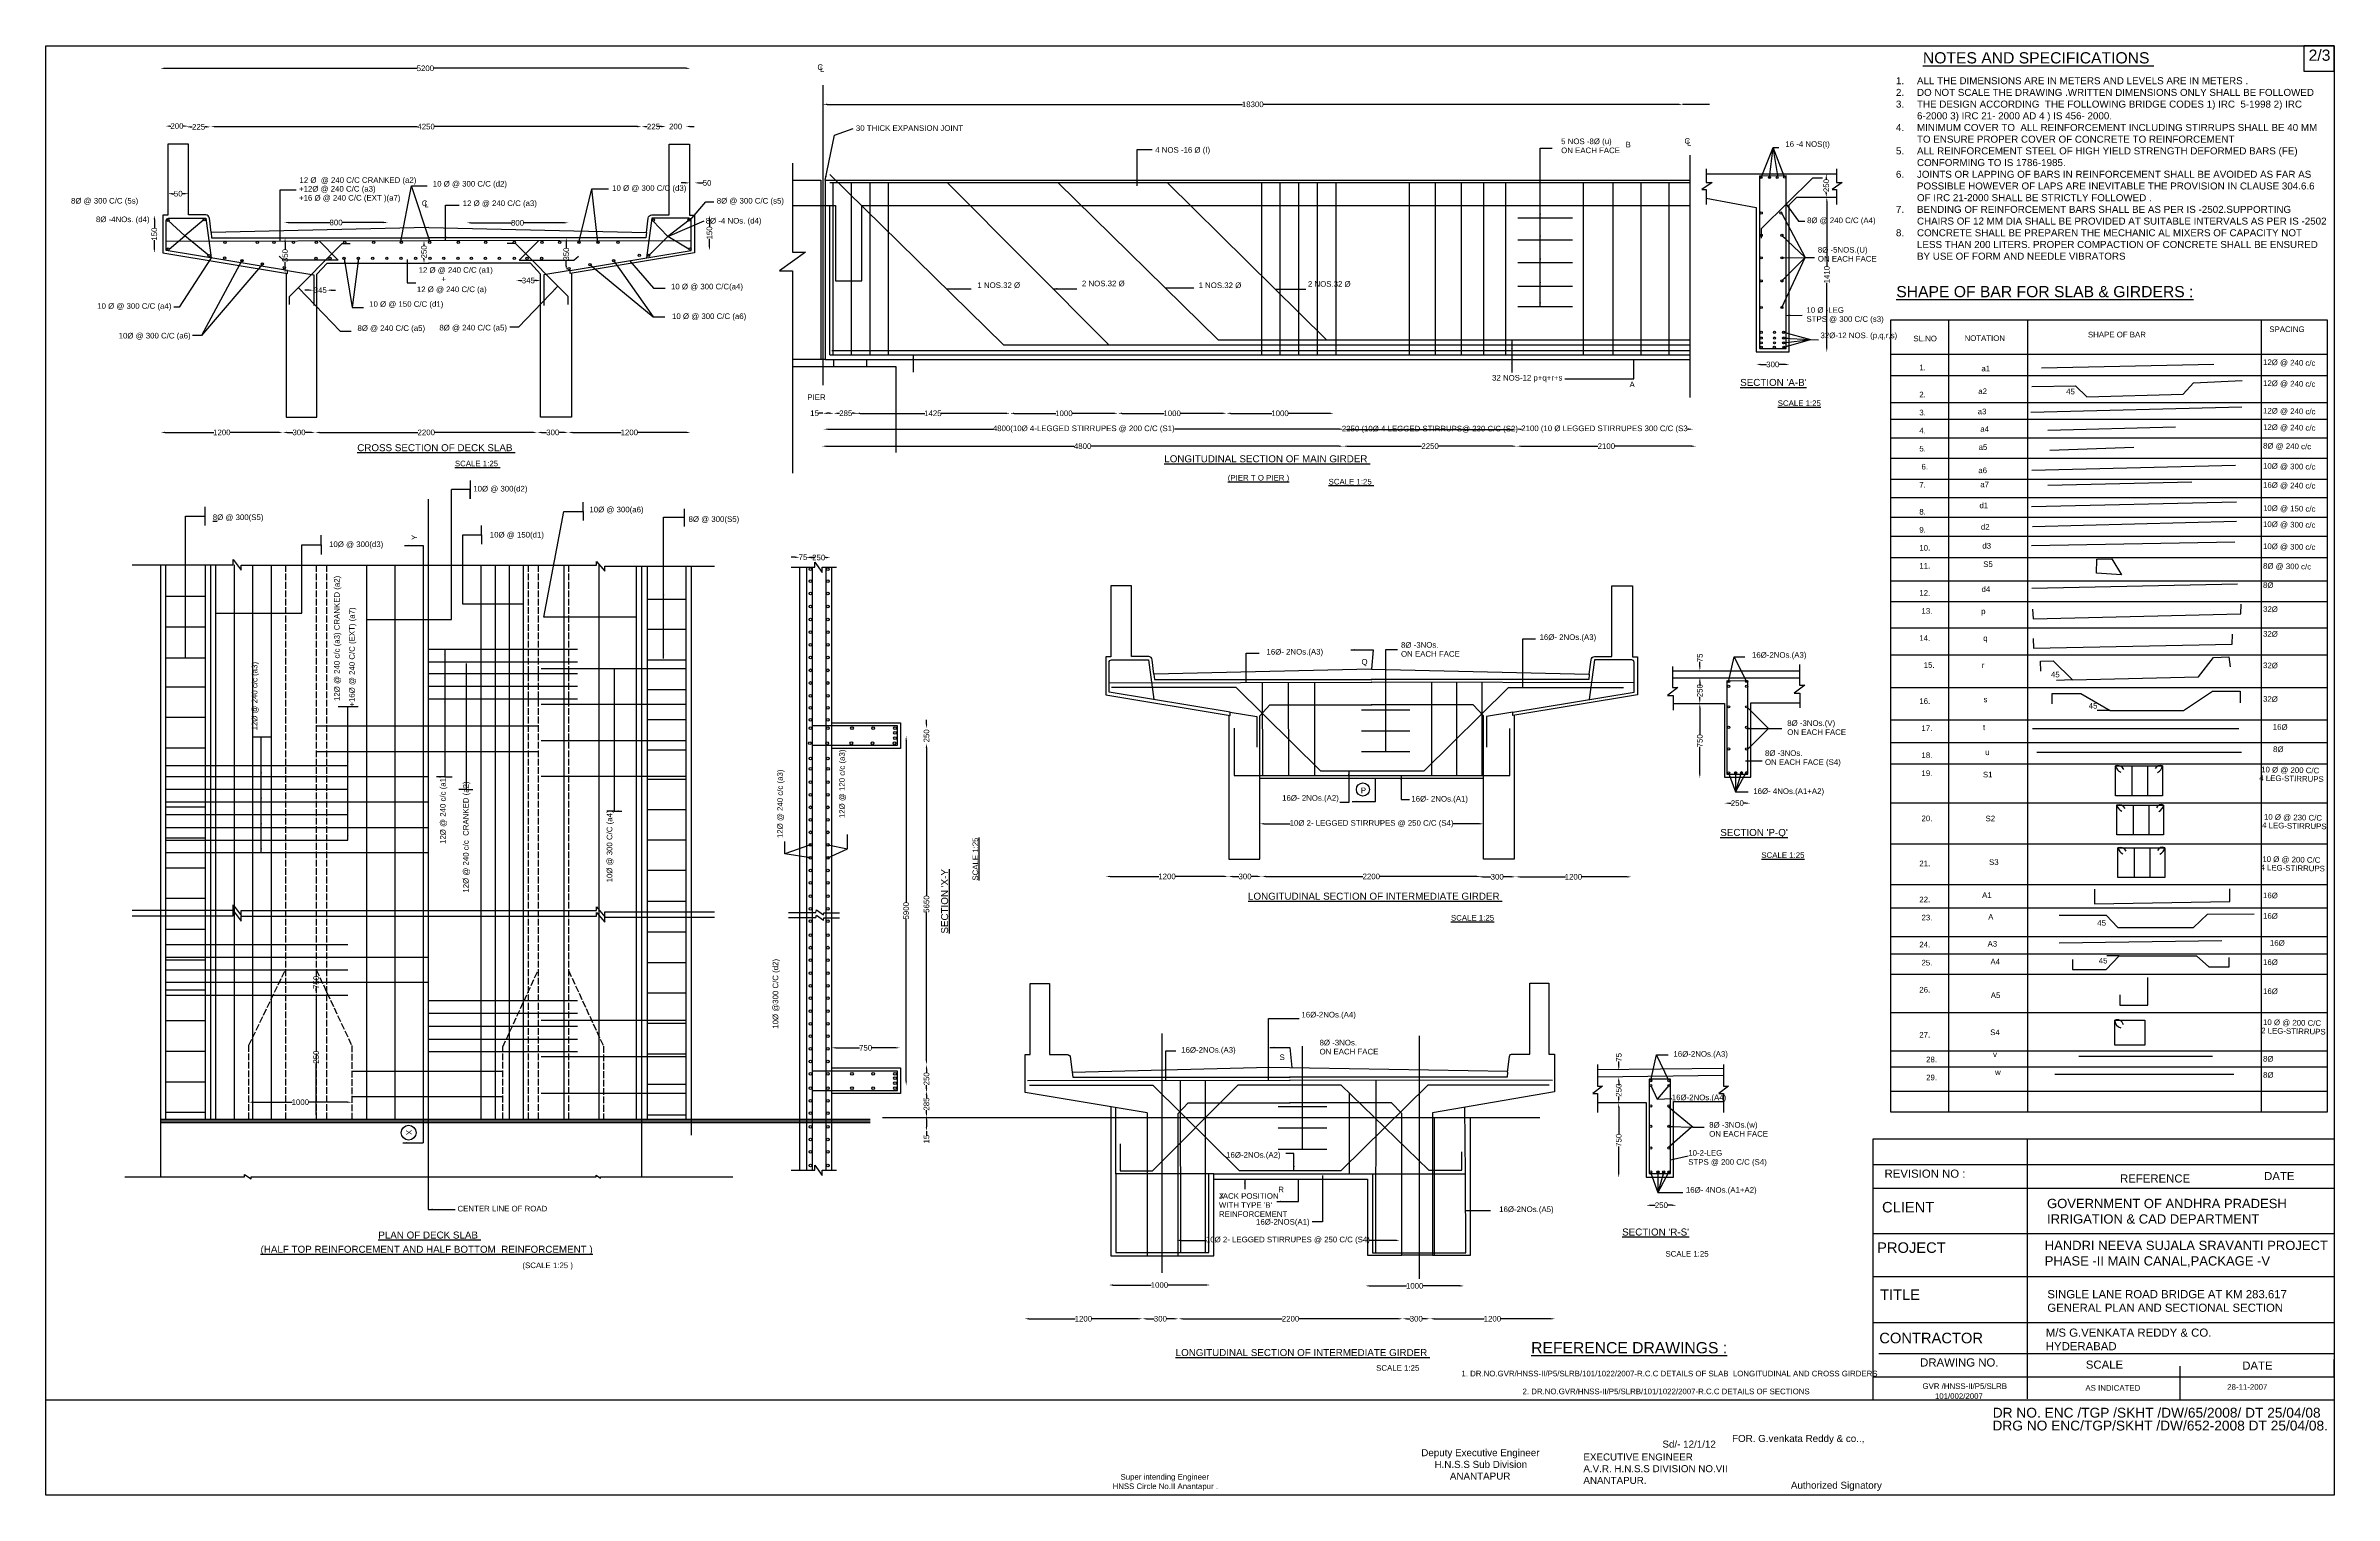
# Model space of a CAD drawing. Header units: millimetres. Extents: x 5124 to 2374999, y 2311 to 44367246.
# Drawn here: x 2334229 to 2374999, y 44341426 to 44367246 of the extents above.
import ezdxf

# ---------------------------------------------------------------- set-up
doc = ezdxf.new("R2010")
doc.units = ezdxf.units.MM
doc.header["$MEASUREMENT"] = 0
doc.linetypes.add('ACAD_ISO02W100', pattern=[15, 12, -3])
for name, color, linetype in [('DIMENSIONS', 7, 'Continuous'), ('DRAWING', 2, 'Continuous'), ('TEXT', 7, 'Continuous')]:
    doc.layers.add(name, color=color, linetype=linetype)
doc.styles.get("Standard").update_dxf_attribs({"font": 'arial.ttf', "height": 100})
doc.dimstyles.get("Standard").update_dxf_attribs({"dimtxt": 100, "dimasz": 75, "dimexe": 0.18, "dimexo": 0.0625, "dimgap": 0.09, "dimtad": 0, "dimdec": 0, "dimzin": 0, "dimdsep": 46, "dimtxsty": 'Standard', "dimcen": 0.09, "dimse1": 1, "dimse2": 1, "dimadec": 0, "dimazin": 0, "dimtfac": 1, "dimtdec": 0, "dimtofl": 0, "dimtmove": 0, "dimatfit": 3, "dimfxl": 1, "dimtolj": 1, "dimtzin": 0, "dimarcsym": 0})

# ---------------------------------------------------------------- blocks, each defined once
blk = doc.blocks.new('*D53')
at = {"layer": 'Defpoints', "color": 0, "transparency": 16777216}
for p in [(2337167, 44365823), (2344844, 44365805), (2344844, 44365792)]:
    blk.add_point(p, dxfattribs=at)
at = {"layer": 'TEXT', "color": 0, "lineweight": -2, "transparency": 16777216}
for p, q in [((2337242, 44365805), (2340854, 44365805)), ((2344769, 44365805), (2341156, 44365805))]:
    blk.add_line(p, q, dxfattribs=at)
at = {"layer": 'TEXT', "color": 0, "transparency": 16777216}
for points in [[(2337242, 44365818), (2337242, 44365793), (2337167, 44365805)], [(2344769, 44365818), (2344769, 44365793), (2344844, 44365805)]]:
    blk.add_solid(points, dxfattribs=at)
at = {"layer": 'TEXT', "color": 0, "transparency": 16777216, "insert": (2341005, 44365805), "char_height": 100, "attachment_point": 5}
blk.add_mtext('\\A1;4250', dxfattribs=at)
blk = doc.blocks.new('*D54')
at = {"layer": 'Defpoints', "color": 0, "transparency": 16777216}
for p in [(2336270, 44366915), (2345713, 44366915), (2345713, 44366844)]:
    blk.add_point(p, dxfattribs=at)
at = {"layer": 'TEXT', "color": 0, "lineweight": -2, "transparency": 16777216}
for p, q in [((2336345, 44366844), (2340842, 44366844)), ((2345638, 44366844), (2341141, 44366844))]:
    blk.add_line(p, q, dxfattribs=at)
at = {"layer": 'TEXT', "color": 0, "transparency": 16777216}
for points in [[(2336345, 44366856), (2336345, 44366831), (2336270, 44366844)], [(2345638, 44366856), (2345638, 44366831), (2345713, 44366844)]]:
    blk.add_solid(points, dxfattribs=at)
at = {"layer": 'TEXT', "color": 0, "transparency": 16777216, "insert": (2340992, 44366844), "char_height": 100, "attachment_point": 5}
blk.add_mtext('\\A1;5200', dxfattribs=at)
blk = doc.blocks.new('*D55')
at = {"layer": 'Defpoints', "color": 0, "transparency": 16777216}
for p in [(2344844, 44365805), (2345269, 44365805), (2345269, 44365805)]:
    blk.add_point(p, dxfattribs=at)
at = {"layer": 'TEXT', "color": 0, "lineweight": -2, "transparency": 16777216}
for p, q in [((2344919, 44365805), (2344945, 44365805)), ((2345194, 44365805), (2345168, 44365805))]:
    blk.add_line(p, q, dxfattribs=at)
at = {"layer": 'TEXT', "color": 0, "transparency": 16777216}
for points in [[(2344919, 44365818), (2344919, 44365793), (2344844, 44365805)], [(2345194, 44365818), (2345194, 44365793), (2345269, 44365805)]]:
    blk.add_solid(points, dxfattribs=at)
at = {"layer": 'TEXT', "color": 0, "transparency": 16777216, "insert": (2345056, 44365805), "char_height": 100, "attachment_point": 5}
blk.add_mtext('\\A1;225', dxfattribs=at)
blk = doc.blocks.new('*D56')
at = {"layer": 'Defpoints', "color": 0, "transparency": 16777216}
for p in [(2345269, 44365805), (2345631, 44365808), (2345631, 44365805)]:
    blk.add_point(p, dxfattribs=at)
at = {"layer": 'TEXT', "color": 0, "lineweight": -2, "transparency": 16777216}
for p, q in [((2345194, 44365808), (2345119, 44365808)), ((2345706, 44365808), (2345781, 44365808))]:
    blk.add_line(p, q, dxfattribs=at)
at = {"layer": 'TEXT', "color": 0, "transparency": 16777216}
for points in [[(2345194, 44365821), (2345194, 44365796), (2345269, 44365808)], [(2345706, 44365821), (2345706, 44365796), (2345631, 44365808)]]:
    blk.add_solid(points, dxfattribs=at)
at = {"layer": 'TEXT', "color": 0, "transparency": 16777216, "insert": (2345450, 44365808), "char_height": 100, "attachment_point": 5}
blk.add_mtext('\\A1;200', dxfattribs=at)
blk = doc.blocks.new('*D57')
at = {"layer": 'Defpoints', "color": 0, "transparency": 16777216}
for p in [(2348075, 44366176), (2363388, 44366202), (2363388, 44366176)]:
    blk.add_point(p, dxfattribs=at)
at = {"layer": 'TEXT', "color": 0, "lineweight": -2, "transparency": 16777216}
for p, q in [((2348150, 44366202), (2355548, 44366202)), ((2363313, 44366202), (2355915, 44366202))]:
    blk.add_line(p, q, dxfattribs=at)
at = {"layer": 'TEXT', "color": 0, "transparency": 16777216}
for points in [[(2348150, 44366215), (2348150, 44366190), (2348075, 44366202)], [(2363313, 44366215), (2363313, 44366190), (2363388, 44366202)]]:
    blk.add_solid(points, dxfattribs=at)
at = {"layer": 'TEXT', "color": 0, "transparency": 16777216, "insert": (2355732, 44366202), "char_height": 100, "attachment_point": 5}
blk.add_mtext('\\A1;18300', dxfattribs=at)
blk = doc.blocks.new('*D58')
at = {"layer": 'Defpoints', "color": 0, "transparency": 16777216}
for p in [(2336406, 44364611), (2336773, 44364611), (2336773, 44364611)]:
    blk.add_point(p, dxfattribs=at)
at = {"layer": 'TEXT', "color": 0, "lineweight": -2, "transparency": 16777216}
for p, q in [((2336481, 44364611), (2336518, 44364611)), ((2336698, 44364611), (2336661, 44364611))]:
    blk.add_line(p, q, dxfattribs=at)
at = {"layer": 'TEXT', "color": 0, "transparency": 16777216}
for points in [[(2336481, 44364623), (2336481, 44364598), (2336406, 44364611)], [(2336698, 44364623), (2336698, 44364598), (2336773, 44364611)]]:
    blk.add_solid(points, dxfattribs=at)
at = {"layer": 'TEXT', "color": 0, "transparency": 16777216, "insert": (2336589, 44364611), "char_height": 100, "attachment_point": 5}
blk.add_mtext('\\A1;50', dxfattribs=at)
blk = doc.blocks.new('*D59')
at = {"layer": 'Defpoints', "color": 0, "transparency": 16777216}
for p in [(2336317, 44364227), (2336163, 44363555), (2336317, 44363555)]:
    blk.add_point(p, dxfattribs=at)
at = {"layer": 'TEXT', "color": 0, "lineweight": -2, "transparency": 16777216}
for p, q in [((2336163, 44364152), (2336163, 44363996)), ((2336163, 44363630), (2336163, 44363785))]:
    blk.add_line(p, q, dxfattribs=at)
at = {"layer": 'TEXT', "color": 0, "transparency": 16777216}
for points in [[(2336151, 44364152), (2336176, 44364152), (2336163, 44364227)], [(2336151, 44363630), (2336176, 44363630), (2336163, 44363555)]]:
    blk.add_solid(points, dxfattribs=at)
at = {"layer": 'TEXT', "color": 0, "transparency": 16777216, "insert": (2336163, 44363891), "char_height": 100, "attachment_point": 5, "rotation": 90}
blk.add_mtext('\\A1;150', dxfattribs=at)
blk = doc.blocks.new('*D60')
at = {"layer": 'Defpoints', "color": 0, "transparency": 16777216}
for p in [(2338505, 44363825), (2338492, 44363190), (2338512, 44363190)]:
    blk.add_point(p, dxfattribs=at)
at = {"layer": 'TEXT', "color": 0, "lineweight": -2, "transparency": 16777216}
for p, q in [((2338492, 44363750), (2338492, 44363618)), ((2338492, 44363265), (2338492, 44363397))]:
    blk.add_line(p, q, dxfattribs=at)
at = {"layer": 'TEXT', "color": 0, "transparency": 16777216}
for points in [[(2338480, 44363750), (2338505, 44363750), (2338492, 44363825)], [(2338480, 44363265), (2338505, 44363265), (2338492, 44363190)]]:
    blk.add_solid(points, dxfattribs=at)
at = {"layer": 'TEXT', "color": 0, "transparency": 16777216, "insert": (2338492, 44363508), "char_height": 100, "attachment_point": 5, "rotation": 90}
blk.add_mtext('\\A1;350', dxfattribs=at)
blk = doc.blocks.new('*D61')
at = {"layer": 'Defpoints', "color": 0, "transparency": 16777216}
for p in [(2338997, 44363372), (2339241, 44363372), (2338997, 44362892)]:
    blk.add_point(p, dxfattribs=at)
at = {"layer": 'TEXT', "color": 0, "lineweight": -2, "transparency": 16777216}
for p, q in [((2338922, 44362892), (2338847, 44362892)), ((2339316, 44362892), (2339391, 44362892))]:
    blk.add_line(p, q, dxfattribs=at)
at = {"layer": 'TEXT', "color": 0, "transparency": 16777216}
for points in [[(2338922, 44362905), (2338922, 44362880), (2338997, 44362892)], [(2339316, 44362905), (2339316, 44362880), (2339241, 44362892)]]:
    blk.add_solid(points, dxfattribs=at)
at = {"layer": 'TEXT', "color": 0, "transparency": 16777216, "insert": (2339119, 44362892), "char_height": 100, "attachment_point": 5}
blk.add_mtext('\\A1;345', dxfattribs=at)
blk = doc.blocks.new('*D62')
at = {"layer": 'Defpoints', "color": 0, "transparency": 16777216}
for p in [(2340938, 44363775), (2340967, 44363775), (2340939, 44363372)]:
    blk.add_point(p, dxfattribs=at)
at = {"layer": 'TEXT', "color": 0, "lineweight": -2, "transparency": 16777216}
for p, q in [((2340967, 44363700), (2340967, 44363685)), ((2340967, 44363447), (2340967, 44363462))]:
    blk.add_line(p, q, dxfattribs=at)
at = {"layer": 'TEXT', "color": 0, "transparency": 16777216}
for points in [[(2340955, 44363700), (2340980, 44363700), (2340967, 44363775)], [(2340955, 44363447), (2340980, 44363447), (2340967, 44363372)]]:
    blk.add_solid(points, dxfattribs=at)
at = {"layer": 'TEXT', "color": 0, "transparency": 16777216, "insert": (2340967, 44363574), "char_height": 100, "attachment_point": 5, "rotation": 90}
blk.add_mtext('\\A1;250', dxfattribs=at)
blk = doc.blocks.new('*D63')
at = {"layer": 'Defpoints', "color": 0, "transparency": 16777216}
for p in [(2341729, 44363994), (2343539, 44364092), (2343539, 44363951)]:
    blk.add_point(p, dxfattribs=at)
at = {"layer": 'TEXT', "color": 0, "lineweight": -2, "transparency": 16777216}
for p, q in [((2341804, 44364092), (2342524, 44364092)), ((2343464, 44364092), (2342745, 44364092))]:
    blk.add_line(p, q, dxfattribs=at)
at = {"layer": 'TEXT', "color": 0, "transparency": 16777216}
for points in [[(2341804, 44364105), (2341804, 44364080), (2341729, 44364092)], [(2343464, 44364105), (2343464, 44364080), (2343539, 44364092)]]:
    blk.add_solid(points, dxfattribs=at)
at = {"layer": 'TEXT', "color": 0, "transparency": 16777216, "insert": (2342634, 44364092), "char_height": 100, "attachment_point": 5}
blk.add_mtext('\\A1;800', dxfattribs=at)
blk = doc.blocks.new('*D64')
at = {"layer": 'Defpoints', "color": 0, "transparency": 16777216}
for p in [(2343524, 44363825), (2343502, 44363245), (2343571, 44363245)]:
    blk.add_point(p, dxfattribs=at)
at = {"layer": 'TEXT', "color": 0, "lineweight": -2, "transparency": 16777216}
for p, q in [((2343502, 44363750), (2343502, 44363646)), ((2343502, 44363320), (2343502, 44363425))]:
    blk.add_line(p, q, dxfattribs=at)
at = {"layer": 'TEXT', "color": 0, "transparency": 16777216}
for points in [[(2343489, 44363750), (2343514, 44363750), (2343502, 44363825)], [(2343489, 44363320), (2343514, 44363320), (2343502, 44363245)]]:
    blk.add_solid(points, dxfattribs=at)
at = {"layer": 'TEXT', "color": 0, "transparency": 16777216, "insert": (2343502, 44363535), "char_height": 100, "attachment_point": 5, "rotation": 90}
blk.add_mtext('\\A1;350', dxfattribs=at)
blk = doc.blocks.new('*D65')
at = {"layer": 'Defpoints', "color": 0, "transparency": 16777216}
for p in [(2342608, 44363061), (2343045, 44363064), (2343045, 44363061)]:
    blk.add_point(p, dxfattribs=at)
at = {"layer": 'TEXT', "color": 0, "lineweight": -2, "transparency": 16777216}
for p, q in [((2342683, 44363064), (2342715, 44363064)), ((2342970, 44363064), (2342937, 44363064))]:
    blk.add_line(p, q, dxfattribs=at)
at = {"layer": 'TEXT', "color": 0, "transparency": 16777216}
for points in [[(2342683, 44363076), (2342683, 44363051), (2342608, 44363064)], [(2342970, 44363076), (2342970, 44363051), (2343045, 44363064)]]:
    blk.add_solid(points, dxfattribs=at)
at = {"layer": 'TEXT', "color": 0, "transparency": 16777216, "insert": (2342826, 44363064), "char_height": 100, "attachment_point": 5}
blk.add_mtext('\\A1;345', dxfattribs=at)
blk = doc.blocks.new('*D66')
at = {"layer": 'Defpoints', "color": 0, "transparency": 16777216}
for p in [(2345789, 44364227), (2345730, 44363598), (2346052, 44363598)]:
    blk.add_point(p, dxfattribs=at)
at = {"layer": 'TEXT', "color": 0, "lineweight": -2, "transparency": 16777216}
for p, q in [((2346052, 44364152), (2346052, 44364018)), ((2346052, 44363673), (2346052, 44363807))]:
    blk.add_line(p, q, dxfattribs=at)
at = {"layer": 'TEXT', "color": 0, "transparency": 16777216}
for points in [[(2346040, 44364152), (2346065, 44364152), (2346052, 44364227)], [(2346040, 44363673), (2346065, 44363673), (2346052, 44363598)]]:
    blk.add_solid(points, dxfattribs=at)
at = {"layer": 'TEXT', "color": 0, "transparency": 16777216, "insert": (2346052, 44363912), "char_height": 100, "attachment_point": 5, "rotation": 90}
blk.add_mtext('\\A1;150', dxfattribs=at)
blk = doc.blocks.new('*D67')
at = {"layer": 'Defpoints', "color": 0, "transparency": 16777216}
for p in [(2336279, 44360345), (2338452, 44360358), (2338452, 44360345)]:
    blk.add_point(p, dxfattribs=at)
at = {"layer": 'TEXT', "color": 0, "lineweight": -2, "transparency": 16777216}
for p, q in [((2336354, 44360358), (2337221, 44360358)), ((2338377, 44360358), (2337510, 44360358))]:
    blk.add_line(p, q, dxfattribs=at)
at = {"layer": 'TEXT', "color": 0, "transparency": 16777216}
for points in [[(2336354, 44360371), (2336354, 44360346), (2336279, 44360358)], [(2338377, 44360371), (2338377, 44360346), (2338452, 44360358)]]:
    blk.add_solid(points, dxfattribs=at)
at = {"layer": 'TEXT', "color": 0, "transparency": 16777216, "insert": (2337365, 44360358), "char_height": 100, "attachment_point": 5}
blk.add_mtext('\\A1;1200', dxfattribs=at)
blk = doc.blocks.new('*D68')
at = {"layer": 'Defpoints', "color": 0, "transparency": 16777216}
for p in [(2338452, 44360358), (2339028, 44360358), (2339028, 44360358)]:
    blk.add_point(p, dxfattribs=at)
at = {"layer": 'TEXT', "color": 0, "lineweight": -2, "transparency": 16777216}
for p, q in [((2338527, 44360358), (2338630, 44360358)), ((2338953, 44360358), (2338850, 44360358))]:
    blk.add_line(p, q, dxfattribs=at)
at = {"layer": 'TEXT', "color": 0, "transparency": 16777216}
for points in [[(2338527, 44360371), (2338527, 44360346), (2338452, 44360358)], [(2338953, 44360371), (2338953, 44360346), (2339028, 44360358)]]:
    blk.add_solid(points, dxfattribs=at)
at = {"layer": 'TEXT', "color": 0, "transparency": 16777216, "insert": (2338740, 44360358), "char_height": 100, "attachment_point": 5}
blk.add_mtext('\\A1;300', dxfattribs=at)
blk = doc.blocks.new('*D69')
at = {"layer": 'Defpoints', "color": 0, "transparency": 16777216}
for p in [(2339028, 44360358), (2342985, 44360358), (2342985, 44360358)]:
    blk.add_point(p, dxfattribs=at)
at = {"layer": 'TEXT', "color": 0, "lineweight": -2, "transparency": 16777216}
for p, q in [((2339103, 44360358), (2340857, 44360358)), ((2342910, 44360358), (2341157, 44360358))]:
    blk.add_line(p, q, dxfattribs=at)
at = {"layer": 'TEXT', "color": 0, "transparency": 16777216}
for points in [[(2339103, 44360371), (2339103, 44360346), (2339028, 44360358)], [(2342910, 44360371), (2342910, 44360346), (2342985, 44360358)]]:
    blk.add_solid(points, dxfattribs=at)
at = {"layer": 'TEXT', "color": 0, "transparency": 16777216, "insert": (2341007, 44360358), "char_height": 100, "attachment_point": 5}
blk.add_mtext('\\A1;2200', dxfattribs=at)
blk = doc.blocks.new('*D70')
at = {"layer": 'Defpoints', "color": 0, "transparency": 16777216}
for p in [(2342985, 44360358), (2343537, 44360358), (2343537, 44360358)]:
    blk.add_point(p, dxfattribs=at)
at = {"layer": 'TEXT', "color": 0, "lineweight": -2, "transparency": 16777216}
for p, q in [((2343060, 44360358), (2343150, 44360358)), ((2343462, 44360358), (2343371, 44360358))]:
    blk.add_line(p, q, dxfattribs=at)
at = {"layer": 'TEXT', "color": 0, "transparency": 16777216}
for points in [[(2343060, 44360371), (2343060, 44360346), (2342985, 44360358)], [(2343462, 44360371), (2343462, 44360346), (2343537, 44360358)]]:
    blk.add_solid(points, dxfattribs=at)
at = {"layer": 'TEXT', "color": 0, "transparency": 16777216, "insert": (2343261, 44360358), "char_height": 100, "attachment_point": 5}
blk.add_mtext('\\A1;300', dxfattribs=at)
blk = doc.blocks.new('*D71')
at = {"layer": 'Defpoints', "color": 0, "transparency": 16777216}
for p in [(2343537, 44360358), (2345714, 44360358), (2345714, 44360358)]:
    blk.add_point(p, dxfattribs=at)
at = {"layer": 'TEXT', "color": 0, "lineweight": -2, "transparency": 16777216}
for p, q in [((2343612, 44360358), (2344481, 44360358)), ((2345639, 44360358), (2344770, 44360358))]:
    blk.add_line(p, q, dxfattribs=at)
at = {"layer": 'TEXT', "color": 0, "transparency": 16777216}
for points in [[(2343612, 44360371), (2343612, 44360346), (2343537, 44360358)], [(2345639, 44360371), (2345639, 44360346), (2345714, 44360358)]]:
    blk.add_solid(points, dxfattribs=at)
at = {"layer": 'TEXT', "color": 0, "transparency": 16777216, "insert": (2344625, 44360358), "char_height": 100, "attachment_point": 5}
blk.add_mtext('\\A1;1200', dxfattribs=at)
blk = doc.blocks.new('*D72')
at = {"layer": 'Defpoints', "color": 0, "transparency": 16777216}
for p in [(2336735, 44365823), (2336735, 44365801), (2337167, 44365823)]:
    blk.add_point(p, dxfattribs=at)
at = {"layer": 'TEXT', "color": 0, "lineweight": -2, "transparency": 16777216}
for p, q in [((2336810, 44365801), (2336839, 44365801)), ((2337092, 44365801), (2337062, 44365801))]:
    blk.add_line(p, q, dxfattribs=at)
at = {"layer": 'TEXT', "color": 0, "transparency": 16777216}
for points in [[(2336810, 44365813), (2336810, 44365788), (2336735, 44365801)], [(2337092, 44365813), (2337092, 44365788), (2337167, 44365801)]]:
    blk.add_solid(points, dxfattribs=at)
at = {"layer": 'TEXT', "color": 0, "transparency": 16777216, "insert": (2336951, 44365801), "char_height": 100, "attachment_point": 5}
blk.add_mtext('\\A1;225', dxfattribs=at)
blk = doc.blocks.new('*D73')
at = {"layer": 'Defpoints', "color": 0, "transparency": 16777216}
for p in [(2336366, 44365815), (2336366, 44365795), (2336766, 44365795)]:
    blk.add_point(p, dxfattribs=at)
at = {"layer": 'TEXT', "color": 0, "lineweight": -2, "transparency": 16777216}
for p, q in [((2336441, 44365815), (2336454, 44365815)), ((2336691, 44365815), (2336677, 44365815))]:
    blk.add_line(p, q, dxfattribs=at)
at = {"layer": 'TEXT', "color": 0, "transparency": 16777216}
for points in [[(2336441, 44365827), (2336441, 44365802), (2336366, 44365815)], [(2336691, 44365827), (2336691, 44365802), (2336766, 44365815)]]:
    blk.add_solid(points, dxfattribs=at)
at = {"layer": 'TEXT', "color": 0, "transparency": 16777216, "insert": (2336566, 44365815), "char_height": 100, "attachment_point": 5}
blk.add_mtext('\\A1;200', dxfattribs=at)
blk = doc.blocks.new('*D74')
at = {"layer": 'Defpoints', "color": 0, "transparency": 16777216}
for p in [(2337847, 44348427), (2339680, 44348427), (2339680, 44348427)]:
    blk.add_point(p, dxfattribs=at)
at = {"layer": 'TEXT', "color": 0, "lineweight": -2, "transparency": 16777216}
for p, q in [((2337922, 44348427), (2338619, 44348427)), ((2339605, 44348427), (2338908, 44348427))]:
    blk.add_line(p, q, dxfattribs=at)
at = {"layer": 'TEXT', "color": 0, "transparency": 16777216}
for points in [[(2337922, 44348439), (2337922, 44348414), (2337847, 44348427)], [(2339605, 44348439), (2339605, 44348414), (2339680, 44348427)]]:
    blk.add_solid(points, dxfattribs=at)
at = {"layer": 'TEXT', "color": 0, "transparency": 16777216, "insert": (2338763, 44348427), "char_height": 100, "attachment_point": 5}
blk.add_mtext('\\A1;1000', dxfattribs=at)
blk = doc.blocks.new('*D75')
at = {"layer": 'Defpoints', "color": 0, "transparency": 16777216}
for p in [(2339046, 44350336), (2339046, 44350336), (2339046, 44348124)]:
    blk.add_point(p, dxfattribs=at)
at = {"layer": 'TEXT', "color": 0, "lineweight": -2, "transparency": 16777216}
for p, q in [((2339046, 44350261), (2339046, 44349341)), ((2339046, 44348199), (2339046, 44349119))]:
    blk.add_line(p, q, dxfattribs=at)
at = {"layer": 'TEXT', "color": 0, "transparency": 16777216}
for points in [[(2339034, 44350261), (2339059, 44350261), (2339046, 44350336)], [(2339034, 44348199), (2339059, 44348199), (2339046, 44348124)]]:
    blk.add_solid(points, dxfattribs=at)
at = {"layer": 'TEXT', "color": 0, "transparency": 16777216, "insert": (2339046, 44349230), "char_height": 100, "attachment_point": 5, "rotation": 90}
blk.add_mtext('\\A1;250', dxfattribs=at)
blk = doc.blocks.new('*D76')
at = {"layer": 'Defpoints', "color": 0, "transparency": 16777216}
for p in [(2339046, 44350786), (2339046, 44350786), (2339046, 44350336)]:
    blk.add_point(p, dxfattribs=at)
at = {"layer": 'TEXT', "color": 0, "lineweight": -2, "transparency": 16777216}
for p, q in [((2339046, 44350711), (2339046, 44350671)), ((2339046, 44350411), (2339046, 44350451))]:
    blk.add_line(p, q, dxfattribs=at)
at = {"layer": 'TEXT', "color": 0, "transparency": 16777216}
for points in [[(2339034, 44350711), (2339059, 44350711), (2339046, 44350786)], [(2339034, 44350411), (2339059, 44350411), (2339046, 44350336)]]:
    blk.add_solid(points, dxfattribs=at)
at = {"layer": 'TEXT', "color": 0, "transparency": 16777216, "insert": (2339046, 44350561), "char_height": 100, "attachment_point": 5, "rotation": 90}
blk.add_mtext('\\A1;750', dxfattribs=at)
blk = doc.blocks.new('*D77')
at = {"layer": 'Defpoints', "color": 0, "transparency": 16777216}
for p in [(2347781, 44358134), (2347657, 44357956), (2347781, 44357956)]:
    blk.add_point(p, dxfattribs=at)
at = {"layer": 'TEXT', "color": 0, "lineweight": -2, "transparency": 16777216}
for p, q in [((2347582, 44358134), (2347507, 44358134)), ((2347856, 44358134), (2347931, 44358134))]:
    blk.add_line(p, q, dxfattribs=at)
at = {"layer": 'TEXT', "color": 0, "transparency": 16777216}
for points in [[(2347582, 44358146), (2347582, 44358121), (2347657, 44358134)], [(2347856, 44358146), (2347856, 44358121), (2347781, 44358134)]]:
    blk.add_solid(points, dxfattribs=at)
at = {"layer": 'TEXT', "color": 0, "transparency": 16777216, "insert": (2347719, 44358134), "char_height": 100, "attachment_point": 5}
blk.add_mtext('\\A1;75', dxfattribs=at)
blk = doc.blocks.new('*D78')
at = {"layer": 'Defpoints', "color": 0, "transparency": 16777216}
for p in [(2347791, 44358132), (2348206, 44358132), (2348206, 44358129)]:
    blk.add_point(p, dxfattribs=at)
at = {"layer": 'TEXT', "color": 0, "lineweight": -2, "transparency": 16777216}
for p, q in [((2347866, 44358129), (2347887, 44358129)), ((2348131, 44358129), (2348110, 44358129))]:
    blk.add_line(p, q, dxfattribs=at)
at = {"layer": 'TEXT', "color": 0, "transparency": 16777216}
for points in [[(2347866, 44358142), (2347866, 44358117), (2347791, 44358129)], [(2348131, 44358142), (2348131, 44358117), (2348206, 44358129)]]:
    blk.add_solid(points, dxfattribs=at)
at = {"layer": 'TEXT', "color": 0, "transparency": 16777216, "insert": (2347999, 44358129), "char_height": 100, "attachment_point": 5}
blk.add_mtext('\\A1;250', dxfattribs=at)
blk = doc.blocks.new('*D79')
at = {"layer": 'Defpoints', "color": 0, "transparency": 16777216}
for p in [(2348075, 44361533), (2348265, 44361533), (2348265, 44360699)]:
    blk.add_point(p, dxfattribs=at)
at = {"layer": 'TEXT', "color": 0, "lineweight": -2, "transparency": 16777216}
for p, q in [((2348075, 44360699), (2347993, 44360699)), ((2348190, 44360699), (2348150, 44360699))]:
    blk.add_line(p, q, dxfattribs=at)
at = {"layer": 'TEXT', "color": 0, "transparency": 16777216}
for points in [[(2348150, 44360712), (2348150, 44360687), (2348075, 44360699)], [(2348190, 44360712), (2348190, 44360687), (2348265, 44360699)]]:
    blk.add_solid(points, dxfattribs=at)
at = {"layer": 'TEXT', "color": 0, "transparency": 16777216, "insert": (2347925, 44360699), "char_height": 100, "attachment_point": 5}
blk.add_mtext('\\A1;15', dxfattribs=at)
blk = doc.blocks.new('*D80')
at = {"layer": 'Defpoints', "color": 0, "transparency": 16777216}
for p in [(2348265, 44360699), (2348697, 44360699), (2348697, 44360699)]:
    blk.add_point(p, dxfattribs=at)
at = {"layer": 'TEXT', "color": 0, "lineweight": -2, "transparency": 16777216}
for p, q in [((2348340, 44360699), (2348369, 44360699)), ((2348622, 44360699), (2348593, 44360699))]:
    blk.add_line(p, q, dxfattribs=at)
at = {"layer": 'TEXT', "color": 0, "transparency": 16777216}
for points in [[(2348340, 44360712), (2348340, 44360687), (2348265, 44360699)], [(2348622, 44360712), (2348622, 44360687), (2348697, 44360699)]]:
    blk.add_solid(points, dxfattribs=at)
at = {"layer": 'TEXT', "color": 0, "transparency": 16777216, "insert": (2348481, 44360699), "char_height": 100, "attachment_point": 5}
blk.add_mtext('\\A1;285', dxfattribs=at)
blk = doc.blocks.new('*D81')
at = {"layer": 'Defpoints', "color": 0, "transparency": 16777216}
for p in [(2348660, 44360706), (2351406, 44360706), (2351406, 44360698)]:
    blk.add_point(p, dxfattribs=at)
at = {"layer": 'TEXT', "color": 0, "lineweight": -2, "transparency": 16777216}
for p, q in [((2348735, 44360698), (2349888, 44360698)), ((2351331, 44360698), (2350178, 44360698))]:
    blk.add_line(p, q, dxfattribs=at)
at = {"layer": 'TEXT', "color": 0, "transparency": 16777216}
for points in [[(2348735, 44360711), (2348735, 44360686), (2348660, 44360698)], [(2351331, 44360711), (2351331, 44360686), (2351406, 44360698)]]:
    blk.add_solid(points, dxfattribs=at)
at = {"layer": 'TEXT', "color": 0, "transparency": 16777216, "insert": (2350033, 44360698), "char_height": 100, "attachment_point": 5}
blk.add_mtext('\\A1;1425', dxfattribs=at)
blk = doc.blocks.new('*D82')
at = {"layer": 'Defpoints', "color": 0, "transparency": 16777216}
for p in [(2351406, 44360698), (2353328, 44360698), (2353328, 44360698)]:
    blk.add_point(p, dxfattribs=at)
at = {"layer": 'TEXT', "color": 0, "lineweight": -2, "transparency": 16777216}
for p, q in [((2351481, 44360698), (2352222, 44360698)), ((2353253, 44360698), (2352511, 44360698))]:
    blk.add_line(p, q, dxfattribs=at)
at = {"layer": 'TEXT', "color": 0, "transparency": 16777216}
for points in [[(2351481, 44360711), (2351481, 44360686), (2351406, 44360698)], [(2353253, 44360711), (2353253, 44360686), (2353328, 44360698)]]:
    blk.add_solid(points, dxfattribs=at)
at = {"layer": 'TEXT', "color": 0, "transparency": 16777216, "insert": (2352367, 44360698), "char_height": 100, "attachment_point": 5}
blk.add_mtext('\\A1;1000', dxfattribs=at)
blk = doc.blocks.new('*D83')
at = {"layer": 'Defpoints', "color": 0, "transparency": 16777216}
for p in [(2353328, 44360698), (2355264, 44360698), (2355264, 44360698)]:
    blk.add_point(p, dxfattribs=at)
at = {"layer": 'TEXT', "color": 0, "lineweight": -2, "transparency": 16777216}
for p, q in [((2353403, 44360698), (2354151, 44360698)), ((2355189, 44360698), (2354441, 44360698))]:
    blk.add_line(p, q, dxfattribs=at)
at = {"layer": 'TEXT', "color": 0, "transparency": 16777216}
for points in [[(2353403, 44360711), (2353403, 44360686), (2353328, 44360698)], [(2355189, 44360711), (2355189, 44360686), (2355264, 44360698)]]:
    blk.add_solid(points, dxfattribs=at)
at = {"layer": 'TEXT', "color": 0, "transparency": 16777216, "insert": (2354296, 44360698), "char_height": 100, "attachment_point": 5}
blk.add_mtext('\\A1;1000', dxfattribs=at)
blk = doc.blocks.new('*D84')
at = {"layer": 'Defpoints', "color": 0, "transparency": 16777216}
for p in [(2355264, 44360698), (2357172, 44360698), (2357172, 44360698)]:
    blk.add_point(p, dxfattribs=at)
at = {"layer": 'TEXT', "color": 0, "lineweight": -2, "transparency": 16777216}
for p, q in [((2355339, 44360698), (2356073, 44360698)), ((2357097, 44360698), (2356362, 44360698))]:
    blk.add_line(p, q, dxfattribs=at)
at = {"layer": 'TEXT', "color": 0, "transparency": 16777216}
for points in [[(2355339, 44360711), (2355339, 44360686), (2355264, 44360698)], [(2357097, 44360711), (2357097, 44360686), (2357172, 44360698)]]:
    blk.add_solid(points, dxfattribs=at)
at = {"layer": 'TEXT', "color": 0, "transparency": 16777216, "insert": (2356218, 44360698), "char_height": 100, "attachment_point": 5}
blk.add_mtext('\\A1;1000', dxfattribs=at)
blk = doc.blocks.new('*D85')
at = {"layer": 'Defpoints', "color": 0, "transparency": 16777216}
for p in [(2348089, 44360351), (2357354, 44360416), (2357354, 44360351)]:
    blk.add_point(p, dxfattribs=at)
at = {"layer": 'TEXT', "color": 0, "lineweight": -2, "transparency": 16777216}
for p, q in [((2348164, 44360416), (2351105, 44360416)), ((2357279, 44360416), (2354338, 44360416))]:
    blk.add_line(p, q, dxfattribs=at)
at = {"layer": 'TEXT', "color": 0, "transparency": 16777216}
for points in [[(2348164, 44360428), (2348164, 44360403), (2348089, 44360416)], [(2357279, 44360428), (2357279, 44360403), (2357354, 44360416)]]:
    blk.add_solid(points, dxfattribs=at)
at = {"layer": 'TEXT', "color": 0, "transparency": 16777216, "insert": (2352721, 44360416), "char_height": 100, "attachment_point": 5}
blk.add_mtext('\\A1;4800(10Ø 4-LEGGED STIRRUPES @ 200 C/C (S1)', dxfattribs=at)
blk = doc.blocks.new('*D86')
at = {"layer": 'Defpoints', "color": 0, "transparency": 16777216}
for p in [(2357354, 44360416), (2360421, 44360416), (2360421, 44360411)]:
    blk.add_point(p, dxfattribs=at)
at = {"layer": 'TEXT', "color": 0, "lineweight": -2, "transparency": 16777216}
blk.add_line((2357429, 44360411), (2360346, 44360411), dxfattribs=at)
at = {"layer": 'TEXT', "color": 0, "transparency": 16777216}
for points in [[(2357429, 44360424), (2357429, 44360399), (2357354, 44360411)], [(2360346, 44360424), (2360346, 44360399), (2360421, 44360411)]]:
    blk.add_solid(points, dxfattribs=at)
at = {"layer": 'TEXT', "color": 0, "transparency": 16777216, "insert": (2358888, 44360411), "char_height": 100, "attachment_point": 5}
blk.add_mtext('\\A1;2250 (10Ø 4 LEGGED STIRRUPS@ 230 C/C (S2)', dxfattribs=at)
blk = doc.blocks.new('*D87')
at = {"layer": 'Defpoints', "color": 0, "transparency": 16777216}
for p in [(2360421, 44360411), (2363575, 44360416), (2363575, 44360411)]:
    blk.add_point(p, dxfattribs=at)
at = {"layer": 'TEXT', "color": 0, "lineweight": -2, "transparency": 16777216}
for p, q in [((2360496, 44360416), (2360521, 44360416)), ((2363500, 44360416), (2363476, 44360416))]:
    blk.add_line(p, q, dxfattribs=at)
at = {"layer": 'TEXT', "color": 0, "transparency": 16777216}
for points in [[(2360496, 44360428), (2360496, 44360403), (2360421, 44360416)], [(2363500, 44360428), (2363500, 44360403), (2363575, 44360416)]]:
    blk.add_solid(points, dxfattribs=at)
at = {"layer": 'TEXT', "color": 0, "transparency": 16777216, "insert": (2361998, 44360416), "char_height": 100, "attachment_point": 5}
blk.add_mtext('\\A1;2100 (10 Ø LEGGED STIRRUPES 300 C/C (S3', dxfattribs=at)
blk = doc.blocks.new('*D88')
at = {"layer": 'Defpoints', "color": 0, "transparency": 16777216}
for p in [(2365923, 44364964), (2365923, 44364548), (2365950, 44364548)]:
    blk.add_point(p, dxfattribs=at)
at = {"layer": 'TEXT', "color": 0, "lineweight": -2, "transparency": 16777216}
for p, q in [((2365950, 44364889), (2365950, 44364868)), ((2365950, 44364623), (2365950, 44364645))]:
    blk.add_line(p, q, dxfattribs=at)
at = {"layer": 'TEXT', "color": 0, "transparency": 16777216}
for points in [[(2365937, 44364889), (2365962, 44364889), (2365950, 44364964)], [(2365937, 44364623), (2365962, 44364623), (2365950, 44364548)]]:
    blk.add_solid(points, dxfattribs=at)
at = {"layer": 'TEXT', "color": 0, "transparency": 16777216, "insert": (2365950, 44364756), "char_height": 100, "attachment_point": 5, "rotation": 90}
blk.add_mtext('\\A1;250', dxfattribs=at)
blk = doc.blocks.new('*D89')
at = {"layer": 'Defpoints', "color": 0, "transparency": 16777216}
for p in [(2365950, 44364548), (2365950, 44361789), (2365959, 44361789)]:
    blk.add_point(p, dxfattribs=at)
at = {"layer": 'TEXT', "color": 0, "lineweight": -2, "transparency": 16777216}
for p, q in [((2365959, 44364473), (2365959, 44363313)), ((2365959, 44361864), (2365959, 44363024))]:
    blk.add_line(p, q, dxfattribs=at)
at = {"layer": 'TEXT', "color": 0, "transparency": 16777216}
for points in [[(2365946, 44364473), (2365971, 44364473), (2365959, 44364548)], [(2365946, 44361864), (2365971, 44361864), (2365959, 44361789)]]:
    blk.add_solid(points, dxfattribs=at)
at = {"layer": 'TEXT', "color": 0, "transparency": 16777216, "insert": (2365959, 44363169), "char_height": 100, "attachment_point": 5, "rotation": 90}
blk.add_mtext('\\A1;1410', dxfattribs=at)
blk = doc.blocks.new('*D90')
at = {"layer": 'Defpoints', "color": 0, "transparency": 16777216}
for p in [(2364702, 44361794), (2365290, 44361794), (2365290, 44361569)]:
    blk.add_point(p, dxfattribs=at)
at = {"layer": 'TEXT', "color": 0, "lineweight": -2, "transparency": 16777216}
for p, q in [((2364777, 44361569), (2364886, 44361569)), ((2365215, 44361569), (2365107, 44361569))]:
    blk.add_line(p, q, dxfattribs=at)
at = {"layer": 'TEXT', "color": 0, "transparency": 16777216}
for points in [[(2364777, 44361582), (2364777, 44361557), (2364702, 44361569)], [(2365215, 44361582), (2365215, 44361557), (2365290, 44361569)]]:
    blk.add_solid(points, dxfattribs=at)
at = {"layer": 'TEXT', "color": 0, "transparency": 16777216, "insert": (2364996, 44361569), "char_height": 100, "attachment_point": 5}
blk.add_mtext('\\A1;300', dxfattribs=at)
blk = doc.blocks.new('*D91')
at = {"layer": 'Defpoints', "color": 0, "transparency": 16777216}
for p in [(2348058, 44359959), (2357345, 44360113), (2357345, 44359959)]:
    blk.add_point(p, dxfattribs=at)
at = {"layer": 'TEXT', "color": 0, "lineweight": -2, "transparency": 16777216}
for p, q in [((2348133, 44360113), (2352550, 44360113)), ((2357270, 44360113), (2352853, 44360113))]:
    blk.add_line(p, q, dxfattribs=at)
at = {"layer": 'TEXT', "color": 0, "transparency": 16777216}
for points in [[(2348133, 44360125), (2348133, 44360100), (2348058, 44360113)], [(2357270, 44360125), (2357270, 44360100), (2357345, 44360113)]]:
    blk.add_solid(points, dxfattribs=at)
at = {"layer": 'TEXT', "color": 0, "transparency": 16777216, "insert": (2352701, 44360113), "char_height": 100, "attachment_point": 5}
blk.add_mtext('\\A1;4800', dxfattribs=at)
blk = doc.blocks.new('*D92')
at = {"layer": 'Defpoints', "color": 0, "transparency": 16777216}
for p in [(2357345, 44360113), (2360436, 44360113), (2360436, 44360113)]:
    blk.add_point(p, dxfattribs=at)
at = {"layer": 'TEXT', "color": 0, "lineweight": -2, "transparency": 16777216}
for p, q in [((2357420, 44360113), (2358741, 44360113)), ((2360361, 44360113), (2359041, 44360113))]:
    blk.add_line(p, q, dxfattribs=at)
at = {"layer": 'TEXT', "color": 0, "transparency": 16777216}
for points in [[(2357420, 44360125), (2357420, 44360100), (2357345, 44360113)], [(2360361, 44360125), (2360361, 44360100), (2360436, 44360113)]]:
    blk.add_solid(points, dxfattribs=at)
at = {"layer": 'TEXT', "color": 0, "transparency": 16777216, "insert": (2358891, 44360113), "char_height": 100, "attachment_point": 5}
blk.add_mtext('\\A1;2250', dxfattribs=at)
blk = doc.blocks.new('*D93')
at = {"layer": 'Defpoints', "color": 0, "transparency": 16777216}
for p in [(2360436, 44360113), (2363628, 44360113), (2363628, 44360113)]:
    blk.add_point(p, dxfattribs=at)
at = {"layer": 'TEXT', "color": 0, "lineweight": -2, "transparency": 16777216}
for p, q in [((2360511, 44360113), (2361882, 44360113)), ((2363553, 44360113), (2362182, 44360113))]:
    blk.add_line(p, q, dxfattribs=at)
at = {"layer": 'TEXT', "color": 0, "transparency": 16777216}
for points in [[(2360511, 44360125), (2360511, 44360100), (2360436, 44360113)], [(2363553, 44360125), (2363553, 44360100), (2363628, 44360113)]]:
    blk.add_solid(points, dxfattribs=at)
at = {"layer": 'TEXT', "color": 0, "transparency": 16777216, "insert": (2362032, 44360113), "char_height": 100, "attachment_point": 5}
blk.add_mtext('\\A1;2100', dxfattribs=at)
blk = doc.blocks.new('*D94')
at = {"layer": 'Defpoints', "color": 0, "transparency": 16777216}
for p in [(2353115, 44352430), (2355295, 44352448), (2355295, 44352430)]:
    blk.add_point(p, dxfattribs=at)
at = {"layer": 'TEXT', "color": 0, "lineweight": -2, "transparency": 16777216}
for p, q in [((2353190, 44352448), (2354061, 44352448)), ((2355220, 44352448), (2354350, 44352448))]:
    blk.add_line(p, q, dxfattribs=at)
at = {"layer": 'TEXT', "color": 0, "transparency": 16777216}
for points in [[(2353190, 44352461), (2353190, 44352436), (2353115, 44352448)], [(2355220, 44352461), (2355220, 44352436), (2355295, 44352448)]]:
    blk.add_solid(points, dxfattribs=at)
at = {"layer": 'TEXT', "color": 0, "transparency": 16777216, "insert": (2354205, 44352448), "char_height": 100, "attachment_point": 5}
blk.add_mtext('\\A1;1200', dxfattribs=at)
blk = doc.blocks.new('*D95')
at = {"layer": 'Defpoints', "color": 0, "transparency": 16777216}
for p in [(2355295, 44352448), (2355892, 44352448), (2355892, 44352448)]:
    blk.add_point(p, dxfattribs=at)
at = {"layer": 'TEXT', "color": 0, "lineweight": -2, "transparency": 16777216}
for p, q in [((2355370, 44352448), (2355483, 44352448)), ((2355817, 44352448), (2355704, 44352448))]:
    blk.add_line(p, q, dxfattribs=at)
at = {"layer": 'TEXT', "color": 0, "transparency": 16777216}
for points in [[(2355370, 44352461), (2355370, 44352436), (2355295, 44352448)], [(2355817, 44352461), (2355817, 44352436), (2355892, 44352448)]]:
    blk.add_solid(points, dxfattribs=at)
at = {"layer": 'TEXT', "color": 0, "transparency": 16777216, "insert": (2355594, 44352448), "char_height": 100, "attachment_point": 5}
blk.add_mtext('\\A1;300', dxfattribs=at)
blk = doc.blocks.new('*D96')
at = {"layer": 'Defpoints', "color": 0, "transparency": 16777216}
for p in [(2355892, 44352448), (2359795, 44352448), (2359795, 44352448)]:
    blk.add_point(p, dxfattribs=at)
at = {"layer": 'TEXT', "color": 0, "lineweight": -2, "transparency": 16777216}
for p, q in [((2355967, 44352448), (2357694, 44352448)), ((2359720, 44352448), (2357994, 44352448))]:
    blk.add_line(p, q, dxfattribs=at)
at = {"layer": 'TEXT', "color": 0, "transparency": 16777216}
for points in [[(2355967, 44352461), (2355967, 44352436), (2355892, 44352448)], [(2359720, 44352461), (2359720, 44352436), (2359795, 44352448)]]:
    blk.add_solid(points, dxfattribs=at)
at = {"layer": 'TEXT', "color": 0, "transparency": 16777216, "insert": (2357844, 44352448), "char_height": 100, "attachment_point": 5}
blk.add_mtext('\\A1;2200', dxfattribs=at)
blk = doc.blocks.new('*D97')
at = {"layer": 'Defpoints', "color": 0, "transparency": 16777216}
for p in [(2359758, 44352442), (2360415, 44352442), (2360415, 44352442)]:
    blk.add_point(p, dxfattribs=at)
at = {"layer": 'TEXT', "color": 0, "lineweight": -2, "transparency": 16777216}
for p, q in [((2359833, 44352442), (2359976, 44352442)), ((2360340, 44352442), (2360197, 44352442))]:
    blk.add_line(p, q, dxfattribs=at)
at = {"layer": 'TEXT', "color": 0, "transparency": 16777216}
for points in [[(2359833, 44352454), (2359833, 44352429), (2359758, 44352442)], [(2360340, 44352454), (2360340, 44352429), (2360415, 44352442)]]:
    blk.add_solid(points, dxfattribs=at)
at = {"layer": 'TEXT', "color": 0, "transparency": 16777216, "insert": (2360087, 44352442), "char_height": 100, "attachment_point": 5}
blk.add_mtext('\\A1;300', dxfattribs=at)
blk = doc.blocks.new('*D98')
at = {"layer": 'Defpoints', "color": 0, "transparency": 16777216}
for p in [(2360415, 44352442), (2362476, 44352442), (2362476, 44352442)]:
    blk.add_point(p, dxfattribs=at)
at = {"layer": 'TEXT', "color": 0, "lineweight": -2, "transparency": 16777216}
for p, q in [((2360490, 44352442), (2361301, 44352442)), ((2362401, 44352442), (2361590, 44352442))]:
    blk.add_line(p, q, dxfattribs=at)
at = {"layer": 'TEXT', "color": 0, "transparency": 16777216}
for points in [[(2360490, 44352454), (2360490, 44352429), (2360415, 44352442)], [(2362401, 44352454), (2362401, 44352429), (2362476, 44352442)]]:
    blk.add_solid(points, dxfattribs=at)
at = {"layer": 'TEXT', "color": 0, "transparency": 16777216, "insert": (2361445, 44352442), "char_height": 100, "attachment_point": 5}
blk.add_mtext('\\A1;1200', dxfattribs=at)
blk = doc.blocks.new('*D99')
at = {"layer": 'Defpoints', "color": 0, "transparency": 16777216}
for p in [(2364138, 44353761), (2364593, 44353761), (2364593, 44353754)]:
    blk.add_point(p, dxfattribs=at)
at = {"layer": 'TEXT', "color": 0, "lineweight": -2, "transparency": 16777216}
for p, q in [((2364213, 44353754), (2364254, 44353754)), ((2364518, 44353754), (2364477, 44353754))]:
    blk.add_line(p, q, dxfattribs=at)
at = {"layer": 'TEXT', "color": 0, "transparency": 16777216}
for points in [[(2364213, 44353766), (2364213, 44353741), (2364138, 44353754)], [(2364518, 44353766), (2364518, 44353741), (2364593, 44353754)]]:
    blk.add_solid(points, dxfattribs=at)
at = {"layer": 'TEXT', "color": 0, "transparency": 16777216, "insert": (2364365, 44353754), "char_height": 100, "attachment_point": 5}
blk.add_mtext('\\A1;250', dxfattribs=at)
blk = doc.blocks.new('*D100')
at = {"layer": 'Defpoints', "color": 0, "transparency": 16777216}
for p in [(2363640, 44356111), (2363640, 44355988), (2363698, 44355988)]:
    blk.add_point(p, dxfattribs=at)
at = {"layer": 'TEXT', "color": 0, "lineweight": -2, "transparency": 16777216}
for p, q in [((2363698, 44356186), (2363698, 44356270)), ((2363698, 44355913), (2363698, 44355838))]:
    blk.add_line(p, q, dxfattribs=at)
at = {"layer": 'TEXT', "color": 0, "transparency": 16777216}
for points in [[(2363685, 44356186), (2363710, 44356186), (2363698, 44356111)], [(2363685, 44355913), (2363710, 44355913), (2363698, 44355988)]]:
    blk.add_solid(points, dxfattribs=at)
at = {"layer": 'TEXT', "color": 0, "transparency": 16777216, "insert": (2363698, 44356342), "char_height": 100, "attachment_point": 5, "rotation": 90}
blk.add_mtext('\\A1;75', dxfattribs=at)
blk = doc.blocks.new('*D101')
at = {"layer": 'Defpoints', "color": 0, "transparency": 16777216}
for p in [(2363698, 44355988), (2363679, 44355528), (2363697, 44355528)]:
    blk.add_point(p, dxfattribs=at)
at = {"layer": 'TEXT', "color": 0, "lineweight": -2, "transparency": 16777216}
for p, q in [((2363697, 44355913), (2363697, 44355869)), ((2363697, 44355603), (2363697, 44355647))]:
    blk.add_line(p, q, dxfattribs=at)
at = {"layer": 'TEXT', "color": 0, "transparency": 16777216}
for points in [[(2363684, 44355913), (2363709, 44355913), (2363697, 44355988)], [(2363684, 44355603), (2363709, 44355603), (2363697, 44355528)]]:
    blk.add_solid(points, dxfattribs=at)
at = {"layer": 'TEXT', "color": 0, "transparency": 16777216, "insert": (2363697, 44355758), "char_height": 100, "attachment_point": 5, "rotation": 90}
blk.add_mtext('\\A1;250', dxfattribs=at)
blk = doc.blocks.new('*D102')
at = {"layer": 'Defpoints', "color": 0, "transparency": 16777216}
for p in [(2363697, 44355528), (2363697, 44354201), (2363697, 44354201)]:
    blk.add_point(p, dxfattribs=at)
at = {"layer": 'TEXT', "color": 0, "lineweight": -2, "transparency": 16777216}
for p, q in [((2363697, 44355453), (2363697, 44354975)), ((2363697, 44354276), (2363697, 44354755))]:
    blk.add_line(p, q, dxfattribs=at)
at = {"layer": 'TEXT', "color": 0, "transparency": 16777216}
for points in [[(2363684, 44355453), (2363709, 44355453), (2363697, 44355528)], [(2363684, 44354276), (2363709, 44354276), (2363697, 44354201)]]:
    blk.add_solid(points, dxfattribs=at)
at = {"layer": 'TEXT', "color": 0, "transparency": 16777216, "insert": (2363697, 44354865), "char_height": 100, "attachment_point": 5, "rotation": 90}
blk.add_mtext('\\A1;750', dxfattribs=at)
blk = doc.blocks.new('*D103')
at = {"layer": 'Defpoints', "color": 0, "transparency": 16777216}
for p in [(2355857, 44353386), (2359841, 44353386), (2359841, 44353386)]:
    blk.add_point(p, dxfattribs=at)
at = {"layer": 'TEXT', "color": 0, "lineweight": -2, "transparency": 16777216}
for p, q in [((2355932, 44353386), (2356398, 44353386)), ((2359766, 44353386), (2359300, 44353386))]:
    blk.add_line(p, q, dxfattribs=at)
at = {"layer": 'TEXT', "color": 0, "transparency": 16777216}
for points in [[(2355932, 44353399), (2355932, 44353374), (2355857, 44353386)], [(2359766, 44353399), (2359766, 44353374), (2359841, 44353386)]]:
    blk.add_solid(points, dxfattribs=at)
at = {"layer": 'TEXT', "color": 0, "transparency": 16777216, "insert": (2357849, 44353386), "char_height": 100, "attachment_point": 5}
blk.add_mtext('\\A1;10Ø 2- LEGGED STIRRUPES @ 250 C/C (S4)', dxfattribs=at)
blk = doc.blocks.new('*D105')
at = {"layer": 'Defpoints', "color": 0, "transparency": 16777216}
for p in [(2362195, 44348995), (2362195, 44348872), (2362253, 44348872)]:
    blk.add_point(p, dxfattribs=at)
at = {"layer": 'TEXT', "color": 0, "lineweight": -2, "transparency": 16777216}
for p, q in [((2362253, 44349070), (2362253, 44349154)), ((2362253, 44348797), (2362253, 44348722))]:
    blk.add_line(p, q, dxfattribs=at)
at = {"layer": 'TEXT', "color": 0, "transparency": 16777216}
for points in [[(2362240, 44349070), (2362265, 44349070), (2362253, 44348995)], [(2362240, 44348797), (2362265, 44348797), (2362253, 44348872)]]:
    blk.add_solid(points, dxfattribs=at)
at = {"layer": 'TEXT', "color": 0, "transparency": 16777216, "insert": (2362253, 44349225), "char_height": 100, "attachment_point": 5, "rotation": 90}
blk.add_mtext('\\A1;75', dxfattribs=at)
blk = doc.blocks.new('*D106')
at = {"layer": 'Defpoints', "color": 0, "transparency": 16777216}
for p in [(2362253, 44348872), (2362234, 44348411), (2362252, 44348411)]:
    blk.add_point(p, dxfattribs=at)
at = {"layer": 'TEXT', "color": 0, "lineweight": -2, "transparency": 16777216}
for p, q in [((2362252, 44348797), (2362252, 44348753)), ((2362252, 44348486), (2362252, 44348530))]:
    blk.add_line(p, q, dxfattribs=at)
at = {"layer": 'TEXT', "color": 0, "transparency": 16777216}
for points in [[(2362239, 44348797), (2362264, 44348797), (2362252, 44348872)], [(2362239, 44348486), (2362264, 44348486), (2362252, 44348411)]]:
    blk.add_solid(points, dxfattribs=at)
at = {"layer": 'TEXT', "color": 0, "transparency": 16777216, "insert": (2362252, 44348641), "char_height": 100, "attachment_point": 5, "rotation": 90}
blk.add_mtext('\\A1;250', dxfattribs=at)
blk = doc.blocks.new('*D104')
at = {"layer": 'Defpoints', "color": 0, "transparency": 16777216}
for p in [(2362252, 44348411), (2362252, 44347085), (2362252, 44347085)]:
    blk.add_point(p, dxfattribs=at)
at = {"layer": 'TEXT', "color": 0, "lineweight": -2, "transparency": 16777216}
for p, q in [((2362252, 44348336), (2362252, 44347858)), ((2362252, 44347160), (2362252, 44347638))]:
    blk.add_line(p, q, dxfattribs=at)
at = {"layer": 'TEXT', "color": 0, "transparency": 16777216}
for points in [[(2362239, 44348336), (2362264, 44348336), (2362252, 44348411)], [(2362239, 44347160), (2362264, 44347160), (2362252, 44347085)]]:
    blk.add_solid(points, dxfattribs=at)
at = {"layer": 'TEXT', "color": 0, "transparency": 16777216, "insert": (2362252, 44347748), "char_height": 100, "attachment_point": 5, "rotation": 90}
blk.add_mtext('\\A1;750', dxfattribs=at)
blk = doc.blocks.new('*D107')
at = {"layer": 'Defpoints', "color": 0, "transparency": 16777216}
for p in [(2354366, 44345966), (2358350, 44345966), (2358350, 44345966)]:
    blk.add_point(p, dxfattribs=at)
at = {"layer": 'TEXT', "color": 0, "lineweight": -2, "transparency": 16777216}
for p, q in [((2354441, 44345966), (2354907, 44345966)), ((2358275, 44345966), (2357808, 44345966))]:
    blk.add_line(p, q, dxfattribs=at)
at = {"layer": 'TEXT', "color": 0, "transparency": 16777216}
for points in [[(2354441, 44345978), (2354441, 44345953), (2354366, 44345966)], [(2358275, 44345978), (2358275, 44345953), (2358350, 44345966)]]:
    blk.add_solid(points, dxfattribs=at)
at = {"layer": 'TEXT', "color": 0, "transparency": 16777216, "insert": (2356358, 44345966), "char_height": 100, "attachment_point": 5}
blk.add_mtext('\\A1;10Ø 2- LEGGED STIRRUPES @ 250 C/C (S4)', dxfattribs=at)
blk = doc.blocks.new('*D108')
at = {"layer": 'Defpoints', "color": 0, "transparency": 16777216}
for p in [(2353167, 44345108), (2354972, 44345170), (2354972, 44345108)]:
    blk.add_point(p, dxfattribs=at)
at = {"layer": 'TEXT', "color": 0, "lineweight": -2, "transparency": 16777216}
for p, q in [((2353242, 44345170), (2353925, 44345170)), ((2354897, 44345170), (2354214, 44345170))]:
    blk.add_line(p, q, dxfattribs=at)
at = {"layer": 'TEXT', "color": 0, "transparency": 16777216}
for points in [[(2353242, 44345183), (2353242, 44345158), (2353167, 44345170)], [(2354897, 44345183), (2354897, 44345158), (2354972, 44345170)]]:
    blk.add_solid(points, dxfattribs=at)
at = {"layer": 'TEXT', "color": 0, "transparency": 16777216, "insert": (2354070, 44345170), "char_height": 100, "attachment_point": 5}
blk.add_mtext('\\A1;1000', dxfattribs=at)
blk = doc.blocks.new('*D109')
at = {"layer": 'Defpoints', "color": 0, "transparency": 16777216}
for p in [(2357738, 44345128), (2359496, 44345154), (2359496, 44345128)]:
    blk.add_point(p, dxfattribs=at)
at = {"layer": 'TEXT', "color": 0, "lineweight": -2, "transparency": 16777216}
for p, q in [((2357813, 44345154), (2358472, 44345154)), ((2359421, 44345154), (2358761, 44345154))]:
    blk.add_line(p, q, dxfattribs=at)
at = {"layer": 'TEXT', "color": 0, "transparency": 16777216}
for points in [[(2357813, 44345167), (2357813, 44345142), (2357738, 44345154)], [(2359421, 44345167), (2359421, 44345142), (2359496, 44345154)]]:
    blk.add_solid(points, dxfattribs=at)
at = {"layer": 'TEXT', "color": 0, "transparency": 16777216, "insert": (2358617, 44345154), "char_height": 100, "attachment_point": 5}
blk.add_mtext('\\A1;1000', dxfattribs=at)
blk = doc.blocks.new('*D110')
at = {"layer": 'Defpoints', "color": 0, "transparency": 16777216}
for p in [(2351668, 44344523), (2353763, 44344569), (2353763, 44344523)]:
    blk.add_point(p, dxfattribs=at)
at = {"layer": 'TEXT', "color": 0, "lineweight": -2, "transparency": 16777216}
for p, q in [((2351743, 44344569), (2352571, 44344569)), ((2353688, 44344569), (2352860, 44344569))]:
    blk.add_line(p, q, dxfattribs=at)
at = {"layer": 'TEXT', "color": 0, "transparency": 16777216}
for points in [[(2351743, 44344581), (2351743, 44344556), (2351668, 44344569)], [(2353688, 44344581), (2353688, 44344556), (2353763, 44344569)]]:
    blk.add_solid(points, dxfattribs=at)
at = {"layer": 'TEXT', "color": 0, "transparency": 16777216, "insert": (2352715, 44344569), "char_height": 100, "attachment_point": 5}
blk.add_mtext('\\A1;1200', dxfattribs=at)
blk = doc.blocks.new('*D111')
at = {"layer": 'Defpoints', "color": 0, "transparency": 16777216}
for p in [(2353763, 44344569), (2354409, 44344569), (2354409, 44344569)]:
    blk.add_point(p, dxfattribs=at)
at = {"layer": 'TEXT', "color": 0, "lineweight": -2, "transparency": 16777216}
for p, q in [((2353838, 44344569), (2353976, 44344569)), ((2354334, 44344569), (2354197, 44344569))]:
    blk.add_line(p, q, dxfattribs=at)
at = {"layer": 'TEXT', "color": 0, "transparency": 16777216}
for points in [[(2353838, 44344581), (2353838, 44344556), (2353763, 44344569)], [(2354334, 44344581), (2354334, 44344556), (2354409, 44344569)]]:
    blk.add_solid(points, dxfattribs=at)
at = {"layer": 'TEXT', "color": 0, "transparency": 16777216, "insert": (2354086, 44344569), "char_height": 100, "attachment_point": 5}
blk.add_mtext('\\A1;300', dxfattribs=at)
blk = doc.blocks.new('*D112')
at = {"layer": 'Defpoints', "color": 0, "transparency": 16777216}
for p in [(2354409, 44344569), (2358401, 44344569), (2358401, 44344569)]:
    blk.add_point(p, dxfattribs=at)
at = {"layer": 'TEXT', "color": 0, "lineweight": -2, "transparency": 16777216}
for p, q in [((2354484, 44344569), (2356255, 44344569)), ((2358326, 44344569), (2356555, 44344569))]:
    blk.add_line(p, q, dxfattribs=at)
at = {"layer": 'TEXT', "color": 0, "transparency": 16777216}
for points in [[(2354484, 44344581), (2354484, 44344556), (2354409, 44344569)], [(2358326, 44344581), (2358326, 44344556), (2358401, 44344569)]]:
    blk.add_solid(points, dxfattribs=at)
at = {"layer": 'TEXT', "color": 0, "transparency": 16777216, "insert": (2356405, 44344569), "char_height": 100, "attachment_point": 5}
blk.add_mtext('\\A1;2200', dxfattribs=at)
blk = doc.blocks.new('*D113')
at = {"layer": 'Defpoints', "color": 0, "transparency": 16777216}
for p in [(2358401, 44344569), (2358889, 44344569), (2358889, 44344569)]:
    blk.add_point(p, dxfattribs=at)
at = {"layer": 'TEXT', "color": 0, "lineweight": -2, "transparency": 16777216}
for p, q in [((2358476, 44344569), (2358534, 44344569)), ((2358814, 44344569), (2358755, 44344569))]:
    blk.add_line(p, q, dxfattribs=at)
at = {"layer": 'TEXT', "color": 0, "transparency": 16777216}
for points in [[(2358476, 44344581), (2358476, 44344556), (2358401, 44344569)], [(2358814, 44344581), (2358814, 44344556), (2358889, 44344569)]]:
    blk.add_solid(points, dxfattribs=at)
at = {"layer": 'TEXT', "color": 0, "transparency": 16777216, "insert": (2358645, 44344569), "char_height": 100, "attachment_point": 5}
blk.add_mtext('\\A1;300', dxfattribs=at)
blk = doc.blocks.new('*D114')
at = {"layer": 'Defpoints', "color": 0, "transparency": 16777216}
for p in [(2358889, 44344569), (2361115, 44344569), (2361115, 44344569)]:
    blk.add_point(p, dxfattribs=at)
at = {"layer": 'TEXT', "color": 0, "lineweight": -2, "transparency": 16777216}
for p, q in [((2358964, 44344569), (2359857, 44344569)), ((2361040, 44344569), (2360146, 44344569))]:
    blk.add_line(p, q, dxfattribs=at)
at = {"layer": 'TEXT', "color": 0, "transparency": 16777216}
for points in [[(2358964, 44344581), (2358964, 44344556), (2358889, 44344569)], [(2361040, 44344581), (2361040, 44344556), (2361115, 44344569)]]:
    blk.add_solid(points, dxfattribs=at)
at = {"layer": 'TEXT', "color": 0, "transparency": 16777216, "insert": (2360002, 44344569), "char_height": 100, "attachment_point": 5}
blk.add_mtext('\\A1;1200', dxfattribs=at)
blk = doc.blocks.new('*D115')
at = {"layer": 'Defpoints', "color": 0, "transparency": 16777216}
for p in [(2349664, 44354950), (2349557, 44348725), (2349664, 44348725)]:
    blk.add_point(p, dxfattribs=at)
at = {"layer": 'TEXT', "color": 0, "lineweight": -2, "transparency": 16777216}
for p, q in [((2349557, 44354875), (2349557, 44351987)), ((2349557, 44348800), (2349557, 44351688))]:
    blk.add_line(p, q, dxfattribs=at)
at = {"layer": 'TEXT', "color": 0, "transparency": 16777216}
for points in [[(2349545, 44354875), (2349570, 44354875), (2349557, 44354950)], [(2349545, 44348800), (2349570, 44348800), (2349557, 44348725)]]:
    blk.add_solid(points, dxfattribs=at)
at = {"layer": 'TEXT', "color": 0, "transparency": 16777216, "insert": (2349557, 44351837), "char_height": 100, "attachment_point": 5, "rotation": 90}
blk.add_mtext('\\A1;5900', dxfattribs=at)
blk = doc.blocks.new('*D116')
at = {"layer": 'Defpoints', "color": 0, "transparency": 16777216}
for p in [(2349919, 44355087), (2349919, 44354818), (2349919, 44354818)]:
    blk.add_point(p, dxfattribs=at)
at = {"layer": 'TEXT', "color": 0, "lineweight": -2, "transparency": 16777216}
for p, q in [((2349919, 44355162), (2349919, 44355237)), ((2349919, 44354743), (2349919, 44354668))]:
    blk.add_line(p, q, dxfattribs=at)
at = {"layer": 'TEXT', "color": 0, "transparency": 16777216}
for points in [[(2349907, 44355162), (2349932, 44355162), (2349919, 44355087)], [(2349907, 44354743), (2349932, 44354743), (2349919, 44354818)]]:
    blk.add_solid(points, dxfattribs=at)
at = {"layer": 'TEXT', "color": 0, "transparency": 16777216, "insert": (2349919, 44354953), "char_height": 100, "attachment_point": 5, "rotation": 90}
blk.add_mtext('\\A1;250', dxfattribs=at)
blk = doc.blocks.new('*D117')
at = {"layer": 'Defpoints', "color": 0, "transparency": 16777216}
for p in [(2349919, 44354818), (2349919, 44349095), (2349919, 44349095)]:
    blk.add_point(p, dxfattribs=at)
at = {"layer": 'TEXT', "color": 0, "lineweight": -2, "transparency": 16777216}
for p, q in [((2349919, 44354743), (2349919, 44352105)), ((2349919, 44349170), (2349919, 44351807))]:
    blk.add_line(p, q, dxfattribs=at)
at = {"layer": 'TEXT', "color": 0, "transparency": 16777216}
for points in [[(2349906, 44354743), (2349931, 44354743), (2349919, 44354818)], [(2349906, 44349170), (2349931, 44349170), (2349919, 44349095)]]:
    blk.add_solid(points, dxfattribs=at)
at = {"layer": 'TEXT', "color": 0, "transparency": 16777216, "insert": (2349919, 44351956), "char_height": 100, "attachment_point": 5, "rotation": 90}
blk.add_mtext('\\A1;5650', dxfattribs=at)
blk = doc.blocks.new('*D118')
at = {"layer": 'Defpoints', "color": 0, "transparency": 16777216}
for p in [(2349919, 44349095), (2349919, 44348593), (2349919, 44348593)]:
    blk.add_point(p, dxfattribs=at)
at = {"layer": 'TEXT', "color": 0, "lineweight": -2, "transparency": 16777216}
for p, q in [((2349919, 44349020), (2349919, 44348955)), ((2349919, 44348668), (2349919, 44348733))]:
    blk.add_line(p, q, dxfattribs=at)
at = {"layer": 'TEXT', "color": 0, "transparency": 16777216}
for points in [[(2349907, 44349020), (2349932, 44349020), (2349919, 44349095)], [(2349907, 44348668), (2349932, 44348668), (2349919, 44348593)]]:
    blk.add_solid(points, dxfattribs=at)
at = {"layer": 'TEXT', "color": 0, "transparency": 16777216, "insert": (2349919, 44348844), "char_height": 100, "attachment_point": 5, "rotation": 90}
blk.add_mtext('\\A1;250', dxfattribs=at)
blk = doc.blocks.new('*D119')
at = {"layer": 'Defpoints', "color": 0, "transparency": 16777216}
for p in [(2349926, 44348631), (2349887, 44348157), (2349918, 44348157)]:
    blk.add_point(p, dxfattribs=at)
at = {"layer": 'TEXT', "color": 0, "lineweight": -2, "transparency": 16777216}
for p, q in [((2349918, 44348556), (2349918, 44348506)), ((2349918, 44348232), (2349918, 44348282))]:
    blk.add_line(p, q, dxfattribs=at)
at = {"layer": 'TEXT', "color": 0, "transparency": 16777216}
for points in [[(2349906, 44348556), (2349931, 44348556), (2349918, 44348631)], [(2349906, 44348232), (2349931, 44348232), (2349918, 44348157)]]:
    blk.add_solid(points, dxfattribs=at)
at = {"layer": 'TEXT', "color": 0, "transparency": 16777216, "insert": (2349918, 44348394), "char_height": 100, "attachment_point": 5, "rotation": 90}
blk.add_mtext('\\A1;285', dxfattribs=at)
blk = doc.blocks.new('*D120')
at = {"layer": 'Defpoints', "color": 0, "transparency": 16777216}
for p in [(2349912, 44348194), (2349912, 44347911), (2349918, 44347911)]:
    blk.add_point(p, dxfattribs=at)
at = {"layer": 'TEXT', "color": 0, "lineweight": -2, "transparency": 16777216}
for p, q in [((2349918, 44348119), (2349918, 44347986)), ((2349918, 44347911), (2349918, 44347836))]:
    blk.add_line(p, q, dxfattribs=at)
at = {"layer": 'TEXT', "color": 0, "transparency": 16777216}
for points in [[(2349906, 44348119), (2349931, 44348119), (2349918, 44348194)], [(2349906, 44347986), (2349931, 44347986), (2349918, 44347911)]]:
    blk.add_solid(points, dxfattribs=at)
at = {"layer": 'TEXT', "color": 0, "transparency": 16777216, "insert": (2349918, 44347769), "char_height": 100, "attachment_point": 5, "rotation": 90}
blk.add_mtext('\\A1;15', dxfattribs=at)
blk = doc.blocks.new('*D121')
at = {"layer": 'Defpoints', "color": 0, "transparency": 16777216}
for p in [(2338474, 44364068), (2340326, 44364097), (2340326, 44364068)]:
    blk.add_point(p, dxfattribs=at)
at = {"layer": 'TEXT', "color": 0, "lineweight": -2, "transparency": 16777216}
for p, q in [((2338549, 44364097), (2339289, 44364097)), ((2340251, 44364097), (2339510, 44364097))]:
    blk.add_line(p, q, dxfattribs=at)
at = {"layer": 'TEXT', "color": 0, "transparency": 16777216}
for points in [[(2338549, 44364110), (2338549, 44364085), (2338474, 44364097)], [(2340251, 44364110), (2340251, 44364085), (2340326, 44364097)]]:
    blk.add_solid(points, dxfattribs=at)
at = {"layer": 'TEXT', "color": 0, "transparency": 16777216, "insert": (2339400, 44364097), "char_height": 100, "attachment_point": 5}
blk.add_mtext('\\A1;800', dxfattribs=at)
blk = doc.blocks.new('*D122')
at = {"layer": 'Defpoints', "color": 0, "transparency": 16777216}
for p in [(2345789, 44364803), (2345700, 44364227), (2345789, 44364227)]:
    blk.add_point(p, dxfattribs=at)
at = {"layer": 'TEXT', "color": 0, "lineweight": -2, "transparency": 16777216}
for p, q in [((2345625, 44364803), (2345550, 44364803)), ((2345864, 44364803), (2345939, 44364803))]:
    blk.add_line(p, q, dxfattribs=at)
at = {"layer": 'TEXT', "color": 0, "transparency": 16777216}
for points in [[(2345625, 44364816), (2345625, 44364791), (2345700, 44364803)], [(2345864, 44364816), (2345864, 44364791), (2345789, 44364803)]]:
    blk.add_solid(points, dxfattribs=at)
at = {"layer": 'TEXT', "color": 0, "transparency": 16777216, "insert": (2346011, 44364803), "char_height": 100, "attachment_point": 5}
blk.add_mtext('\\A1;50', dxfattribs=at)
blk = doc.blocks.new('*D123')
at = {"layer": 'Defpoints', "color": 0, "transparency": 16777216}
for p in [(2348227, 44349392), (2349444, 44349396), (2349444, 44349392)]:
    blk.add_point(p, dxfattribs=at)
at = {"layer": 'TEXT', "color": 0, "lineweight": -2, "transparency": 16777216}
for p, q in [((2348302, 44349396), (2348725, 44349396)), ((2349369, 44349396), (2348945, 44349396))]:
    blk.add_line(p, q, dxfattribs=at)
at = {"layer": 'TEXT', "color": 0, "transparency": 16777216}
for points in [[(2348302, 44349408), (2348302, 44349383), (2348227, 44349396)], [(2349369, 44349408), (2349369, 44349383), (2349444, 44349396)]]:
    blk.add_solid(points, dxfattribs=at)
at = {"layer": 'TEXT', "color": 0, "transparency": 16777216, "insert": (2348835, 44349396), "char_height": 100, "attachment_point": 5}
blk.add_mtext('\\A1;750', dxfattribs=at)
blk = doc.blocks.new('*D124')
at = {"layer": 'Defpoints', "color": 0, "transparency": 16777216}
for p in [(2362743, 44347089), (2363280, 44347089), (2363280, 44346591)]:
    blk.add_point(p, dxfattribs=at)
at = {"layer": 'TEXT', "color": 0, "lineweight": -2, "transparency": 16777216}
for p, q in [((2362818, 44346591), (2362900, 44346591)), ((2363205, 44346591), (2363123, 44346591))]:
    blk.add_line(p, q, dxfattribs=at)
at = {"layer": 'TEXT', "color": 0, "transparency": 16777216}
for points in [[(2362818, 44346603), (2362818, 44346578), (2362743, 44346591)], [(2363205, 44346603), (2363205, 44346578), (2363280, 44346591)]]:
    blk.add_solid(points, dxfattribs=at)
at = {"layer": 'TEXT', "color": 0, "transparency": 16777216, "insert": (2363012, 44346591), "char_height": 100, "attachment_point": 5}
blk.add_mtext('\\A1;250', dxfattribs=at)

msp = doc.modelspace()

# ---------------------------------------------------------------- linework, layer by layer
at = {"layer": 'DIMENSIONS', "color": 0}
msp.add_lwpolyline([(2374998.8, 44343121.6), (2366787.3, 44343121.6), (2366787.3, 44347772.6), (2374998.8, 44347772.6)], close=True, dxfattribs=at)
for points in [[(2369537.3, 44343140.6), (2369537.3, 44347772.6)], [(2366787.3, 44347316.4), (2374998.8, 44347316.4)], [(2366787.3, 44346893.1), (2374998.8, 44346893.1)], [(2366787.3, 44346087.4), (2374998.8, 44346087.4)], [(2366787.3, 44345322.8), (2374998.8, 44345322.8)], [(2366787.3, 44344503.5), (2374998.8, 44344503.5)], [(2366888.4, 44343952.4), (2374995.5, 44343952.4)], [(2372254.8, 44343132.3), (2372254.8, 44343725.1)]]:
    msp.add_lwpolyline(points, dxfattribs=at)
at = {"layer": 'DRAWING', "color": 0}
msp.add_lwpolyline([(2334228.8, 44367245.8), (2374998.8, 44367245.8), (2374998.8, 44343121.6), (2334228.8, 44343121.6)], close=True, dxfattribs=at)
for points in [[(2348075.4, 44366542.7), (2348075.4, 44361198.3)], [(2347533.6, 44365156.7), (2347533.6, 44363569.3), (2347766.5, 44363569.3), (2347303.3, 44363234), (2347533.6, 44363234), (2347533.6, 44359634.9)], [(2363521.1, 44365296.7), (2363521.1, 44364811.2), (2363521.1, 44361738.6)], [(2347533.6, 44364852.5), (2348038.3, 44364852.5), (2348038.3, 44361654.5), (2347533.6, 44361654.5)], [(2348115.5, 44364852.5), (2348115.5, 44361654.5), (2348038.3, 44361654.5)], [(2348115.5, 44364852.5), (2363521.1, 44364852.5)], [(2348194.6, 44364811.2), (2363521.1, 44364811.2)], [(2351292.8, 44361918.5), (2348196.4, 44364954.8)], [(2348252.9, 44364811.2), (2348252.9, 44361738.6)], [(2348580.3, 44364811.2), (2348580.3, 44361738.6)], [(2348907.9, 44364811.2), (2348907.9, 44361738.6)], [(2349236.4, 44364811.2), (2349236.4, 44361738.6)], [(2353167.3, 44361918.5), (2350289, 44364811.2)], [(2352261.6, 44364811.2), (2355115.7, 44362010)], [(2357048.4, 44362010), (2354209.7, 44364811.2)], [(2355885.2, 44364811.2), (2355885.2, 44361738.6)], [(2356217, 44364811.2), (2356217, 44361738.6)], [(2356545.4, 44364811.2), (2356545.4, 44361738.6)], [(2356881.6, 44364811.2), (2356881.6, 44361738.6)], [(2357211.2, 44364811.2), (2357211.2, 44361738.6)], [(2358520.7, 44364811.2), (2358520.7, 44361738.6)], [(2358981.8, 44364811.2), (2358981.8, 44361738.6)], [(2359443.6, 44364811.2), (2359443.6, 44361738.6)], [(2359841.8, 44364811.2), (2359841.8, 44361738.6)], [(2360232.1, 44364811.2), (2360232.1, 44361738.6)], [(2361620.7, 44364811.2), (2361620.7, 44361738.6)], [(2362144.1, 44364811.2), (2362144.1, 44361738.6)], [(2362648.2, 44364811.2), (2362648.2, 44361738.6)], [(2363146.9, 44364811.2), (2363146.9, 44361738.6)], [(2363811.1, 44365055), (2363811.1, 44364808.7), (2363914.9, 44364808.7), (2363735.5, 44364685.6), (2363811.1, 44364685.6), (2363811.1, 44364419.8)], [(2363811.1, 44364964.4), (2366130.8, 44364964.4)], [(2364759.1, 44364930), (2364759.4, 44364409.8), (2364759.4, 44361851.1), (2365232.9, 44361851.1), (2365232.9, 44364932.5), (2365232.9, 44364932.5), (2365232.9, 44364932.5)], [(2364759.1, 44364930), (2365232.9, 44364932.5)], [(2364798.5, 44363819.1), (2364798.5, 44363992.3), (2365707.4, 44364895.8), (2365884.2, 44364895.8)], [(2366130.8, 44365055), (2366130.8, 44364808.7), (2366234.6, 44364808.7), (2366055.2, 44364685.6), (2366130.8, 44364685.6), (2366130.8, 44364419.8)], [(2347533.6, 44364402.1), (2348301, 44364402.1), (2348301, 44363061.4), (2348767.6, 44363061.4), (2348767.6, 44364402.1), (2363521.1, 44364402.1), (2363521.1, 44360979.9)], [(2348195.7, 44361738.6), (2348195.7, 44364402.1)], [(2363811.1, 44364530), (2364702.1, 44364362.3), (2364702.1, 44361793.9), (2365290.2, 44361793.9), (2365290.2, 44364410.1), (2365424.2, 44364548.2), (2366130.8, 44364548.2)], [(2337173.9, 44363917.5), (2337184.1, 44363825.4), (2341058.3, 44363825.4)], [(2344931.9, 44363917.5), (2344921.7, 44363825.4), (2341047.4, 44363825.4)], [(2360454, 44364182.5), (2361428.3, 44364182.5)], [(2336376.2, 44363768), (2341058.3, 44363775.1)], [(2339098.1, 44363772.1), (2339441, 44363427.6), (2338466.3, 44363427.6), (2338388.6, 44363499.5)], [(2338571.4, 44362634.4), (2338571.4, 44362777), (2339506.5, 44363720.7), (2339654.4, 44363720.7)], [(2345729.6, 44363768), (2341047.4, 44363775.1)], [(2343534.4, 44362634.4), (2343534.4, 44362777), (2342599.3, 44363720.7), (2342451.4, 44363720.7)], [(2343007.6, 44363772.1), (2342664.7, 44363427.6), (2343639.4, 44363427.6), (2343717.1, 44363499.5)], [(2360454, 44363790.6), (2361428.3, 44363790.6)], [(2338512, 44363190.1), (2338512, 44360627.1), (2339060.8, 44360627.1), (2339060.8, 44363179.7), (2339240.8, 44363372.4), (2341058.3, 44363372.4)], [(2338535, 44363245.4), (2339005.8, 44363168.1), (2339005.8, 44362616.8)], [(2343593.8, 44363190.1), (2343593.8, 44360627.1), (2343044.9, 44360627.1), (2343044.9, 44363179.7), (2342864.9, 44363372.4), (2341047.4, 44363372.4)], [(2343570.8, 44363245.4), (2343099.9, 44363168.1), (2343099.9, 44362616.8)], [(2360454, 44363383.5), (2361428.3, 44363383.5)], [(2360454, 44362963.3), (2361428.3, 44362963.3)], [(2360454, 44362603.1), (2361428.3, 44362603.1)], [(2348230.7, 44361819.9), (2363521.1, 44361819.9)], [(2351292.8, 44361918.5), (2363521.1, 44361918.5)], [(2355115.7, 44362010), (2363521.1, 44362010)], [(2347533.6, 44361533.3), (2349375.2, 44361533.3)], [(2348115.5, 44361654.5), (2363521.1, 44361654.5)], [(2348195.7, 44361738.6), (2363521.1, 44361738.6)], [(2348264.9, 44361654.5), (2348264.9, 44361533.3)], [(2348851.7, 44361654.5), (2348851.7, 44361533.3)], [(2349375.2, 44361533.3), (2349375.2, 44360003.3)], [(2341789.9, 44359501.1), (2341789.9, 44359175.7), (2341789.9, 44359338.4), (2341456.4, 44359338.4)], [(2337061.1, 44359031.4), (2337061.1, 44358701.7)], [(2341044.4, 44359168.5), (2341044.4, 44346517.3)], [(2343101.1, 44357070.1), (2343460.5, 44358948.8), (2343801.7, 44358948.8), (2343801.7, 44359114.5)], [(2343801.7, 44358948.8), (2343801.7, 44358787.9)], [(2345602, 44358997.9), (2345602, 44358683.5)], [(2341991.4, 44358532.5), (2341991.4, 44358698.5)], [(2338793.4, 44358357.1), (2339137.9, 44358357.1)], [(2339137.9, 44358357.1), (2339137.9, 44358527.9)], [(2339137.9, 44358357.1), (2339137.9, 44358185)], [(2341656.5, 44357299.6), (2341656.5, 44358532.5), (2341991.4, 44358532.5), (2341991.4, 44358369.4)], [(2335765.3, 44358001.9), (2337567.8, 44358001.9), (2337567.8, 44358096.3), (2337709.1, 44357905.9), (2337709.1, 44357994.7), (2344039.9, 44357994.7), (2344039.9, 44358061.2), (2344186.2, 44357884.4), (2344186.2, 44357974.8), (2346142.7, 44357974.8)], [(2336273.3, 44358001.9), (2336273.3, 44348124.5)], [(2336359.9, 44358001.9), (2336359.9, 44348124.5)], [(2337070.9, 44358001.9), (2337070.9, 44348124.5)], [(2337163.5, 44358001.9), (2337163.5, 44348124.5)], [(2337254.6, 44358001.9), (2337254.6, 44348124.5)], [(2337587.9, 44358001.9), (2337587.9, 44348124.5)], [(2337914.4, 44357994.7), (2337914.4, 44348124.5)], [(2338241.9, 44357994.7), (2338241.9, 44348124.5)], [(2339940.4, 44357994.7), (2339940.4, 44348124.5)], [(2340446.9, 44357994.7), (2340446.9, 44348124.5)], [(2341981.8, 44357994.7), (2341981.8, 44348124.5)], [(2342232.4, 44357994.7), (2342232.4, 44348124.5)], [(2342482.7, 44357994.7), (2342482.7, 44348124.5)], [(2342731.9, 44357994.7), (2342731.9, 44348124.5)], [(2343455.7, 44357994.7), (2343455.7, 44348124.5)], [(2344083.2, 44358008.9), (2344083.2, 44348138.7)], [(2344747.6, 44357974.8), (2344747.6, 44348124.5)], [(2344844, 44357974.8), (2344844, 44348124.5)], [(2344943.6, 44357974.8), (2344943.6, 44348124.5)], [(2345634.4, 44357974.8), (2345634.4, 44348124.5)], [(2345724.2, 44357974.8), (2345724.2, 44347842.3)], [(2347507.3, 44357956.3), (2347929.9, 44357956.3), (2347929.9, 44358045.2), (2348063.2, 44357863.9), (2348063.2, 44357956.3), (2348318.8, 44357956.3)], [(2347657.4, 44357956.3), (2347657.4, 44347215.3)], [(2347781.4, 44357956.3), (2347781.4, 44347215.3)], [(2347882.9, 44357956.3), (2347882.9, 44347215.3)], [(2348128.9, 44357956.3), (2348128.9, 44347215.3)], [(2348226.6, 44357956.3), (2348226.6, 44347215.3)], [(2336359.9, 44357439.3), (2337070.9, 44357439.3)], [(2344943.6, 44357390.3), (2345634.4, 44357390.3)], [(2336359.9, 44356892.2), (2337070.9, 44356892.2)], [(2341044.4, 44356499.8), (2343701.9, 44356499.8)], [(2344943.6, 44356852.2), (2345634.4, 44356852.2)], [(2336359.9, 44356340.5), (2337070.9, 44356340.5)], [(2341044.4, 44356271.1), (2343701.9, 44356271.1)], [(2343056.4, 44356153), (2345634.4, 44356153)], [(2344943.6, 44356307.9), (2345634.4, 44356307.9)], [(2363211.2, 44356189), (2363211.2, 44355815), (2363305.5, 44355815), (2363120.3, 44355674.6), (2363220.5, 44355674.6), (2363220.5, 44355412.6)], [(2363211.2, 44356111.3), (2365470.3, 44356111.3)], [(2365470.3, 44356221.4), (2365470.3, 44355855.5), (2365567.6, 44355855.5), (2365378.8, 44355710.7), (2365477.9, 44355710.7), (2365477.9, 44355449.7)], [(2336359.9, 44355825.3), (2337070.9, 44355825.3)], [(2341044.4, 44356065.7), (2343701.9, 44356065.7)], [(2341044.4, 44355837.5), (2343701.9, 44355837.5)], [(2344943.6, 44355780.1), (2345634.4, 44355780.1)], [(2353172.3, 44355899.6), (2357854.5, 44355906.7)], [(2353217.5, 44355818), (2355428.8, 44355818), (2356939.1, 44354332.7), (2358786.9, 44354332.7), (2360287, 44355816.2), (2362339.3, 44355816.2)], [(2353970, 44356049.1), (2353980.2, 44355957.1), (2357854.5, 44355957.1)], [(2355908.8, 44354248.8), (2355906.2, 44355903.8)], [(2356372.2, 44354248.8), (2356369.7, 44355904.5)], [(2356832.8, 44355905.2), (2356832.8, 44354248.8)], [(2361728, 44356049.1), (2361717.8, 44355957.1), (2357843.6, 44355957.1)], [(2362525.7, 44355899.6), (2357843.6, 44355906.7)], [(2358922.2, 44354248.8), (2358924.8, 44355905.1)], [(2359363.6, 44355904.4), (2359363.6, 44354248.8)], [(2359817.7, 44354248.8), (2359820.2, 44355903.7)], [(2363211.2, 44355987.9), (2365470.3, 44355987.9)], [(2364179.3, 44355930.6), (2364179.3, 44354267.6), (2364552.8, 44354267.6), (2364552.8, 44355929.3), (2364179.3, 44355930.6)], [(2336359.9, 44355284.9), (2337070.9, 44355284.9)], [(2339440.8, 44355473.2), (2339794.1, 44355473.2)], [(2341044.4, 44355611.7), (2343701.9, 44355611.7)], [(2343056.4, 44355517.9), (2345634.4, 44355517.9)], [(2355308.1, 44355321.7), (2355308.1, 44352758.8), (2355857, 44352758.8), (2355857, 44355311.3), (2356037, 44355504), (2357854.5, 44355504)], [(2355331.1, 44355377), (2355801.9, 44355299.7), (2355801.9, 44354748.4)], [(2357669.4, 44355414.8), (2358531.8, 44355414.8)], [(2360389.9, 44355321.7), (2360389.9, 44352758.8), (2359841.1, 44352758.8), (2359841.1, 44355311.3), (2359661.1, 44355504), (2357843.6, 44355504)], [(2360366.9, 44355377), (2359896.1, 44355299.7), (2359896.1, 44354748.4)], [(2363220.5, 44355527.6), (2364138.2, 44355527.6), (2364138.2, 44354219.8), (2364604.4, 44354219.8), (2364604.4, 44355544), (2365477.9, 44355544)], [(2338241.9, 44354931.3), (2337914.4, 44354931.3)], [(2339046.4, 44355132.3), (2343000.5, 44355132.3)], [(2343056.4, 44354868.7), (2345634.4, 44354868.7)], [(2344943.6, 44355243.5), (2345634.4, 44355243.5)], [(2347882.9, 44354786.5), (2349403, 44354786.5), (2349403, 44355130.8), (2347882.9, 44355130.8)], [(2348226.6, 44355186.4), (2349456.7, 44355186.4), (2349456.7, 44354729.1), (2348226.6, 44354729.1)], [(2355402.9, 44355088.3), (2355402.9, 44354248.8), (2360314.4, 44354248.8), (2360314.4, 44355081.6)], [(2357669.4, 44355043.7), (2358531.8, 44355043.7)], [(2336359.9, 44354740.8), (2337070.9, 44354740.8)], [(2339046.4, 44354672.6), (2343000.5, 44354672.6)], [(2344943.6, 44354702.1), (2345634.4, 44354702.1)], [(2357669.4, 44354672.7), (2358531.8, 44354672.7)], [(2336359.9, 44354423.3), (2339610.3, 44354423.3)], [(2336359.9, 44354226.9), (2341044.4, 44354226.9)], [(2343056.4, 44354234.3), (2345634.4, 44354234.3)], [(2344943.6, 44354178.7), (2345634.4, 44354178.7)], [(2355857, 44354200.7), (2359841.1, 44354200.7)], [(2336359.9, 44354004.1), (2339610.3, 44354004.1)], [(2336359.9, 44353776.8), (2341044.4, 44353776.8)], [(2336359.9, 44353689.3), (2337070.9, 44353689.3)], [(2336359.9, 44353549.3), (2339610.3, 44353549.3)], [(2336359.9, 44353322), (2341044.4, 44353322)], [(2344943.6, 44353642), (2345634.4, 44353642)], [(2336359.9, 44353135.9), (2337070.9, 44353135.9)], [(2336359.9, 44353097.6), (2339610.3, 44353097.6)], [(2336359.9, 44352876), (2341044.4, 44352876)], [(2344943.6, 44353100.5), (2345634.4, 44353100.5)], [(2336359.9, 44352599.6), (2337070.9, 44352599.6)], [(2344943.6, 44352557.4), (2345634.4, 44352557.4)], [(2336359.9, 44352059.2), (2337070.9, 44352059.2)], [(2335765.3, 44351847.7), (2337567.8, 44351847.7), (2337567.8, 44351942), (2337709.1, 44351751.7), (2337709.1, 44351840.4), (2344039.9, 44351840.4), (2344039.9, 44351906.9), (2344186.2, 44351730.2), (2344186.2, 44351820.5), (2346142.7, 44351820.5)], [(2335765.3, 44351748.7), (2337567.8, 44351748.7), (2337567.8, 44351843), (2337709.1, 44351652.7), (2337709.1, 44351741.4), (2344039.9, 44351741.4), (2344039.9, 44351807.9), (2344186.2, 44351631.2), (2344186.2, 44351721.5), (2346142.7, 44351721.5)], [(2344943.6, 44352006.3), (2345634.4, 44352006.3)], [(2347462.7, 44351807), (2347945.3, 44351807), (2347957, 44351852.1), (2348087.5, 44351761.8), (2348093.3, 44351802.9), (2348372.2, 44351802.9)], [(2347462.7, 44351714.9), (2347945.3, 44351714.9), (2347957, 44351760), (2348087.5, 44351669.7), (2348093.3, 44351710.8), (2348372.2, 44351710.8)], [(2336359.9, 44351511.4), (2337070.9, 44351511.4)], [(2336359.9, 44351234.4), (2339610.3, 44351234.4)], [(2344943.6, 44351460.7), (2345634.4, 44351460.7)], [(2336359.9, 44351012.7), (2341044.4, 44351012.7)], [(2336359.9, 44350962.3), (2337070.9, 44350962.3)], [(2344943.6, 44350914.6), (2345634.4, 44350914.6)], [(2336359.9, 44350786.2), (2339610.3, 44350786.2)], [(2336359.9, 44350563.6), (2341044.4, 44350563.6)], [(2336359.9, 44350427.6), (2337070.9, 44350427.6)], [(2336359.9, 44350335.9), (2339610.3, 44350335.9)], [(2341044.4, 44350237.4), (2343701.9, 44350237.4)], [(2341044.4, 44350012.7), (2343701.9, 44350012.7)], [(2344943.6, 44350375.9), (2345634.4, 44350375.9)], [(2336359.9, 44349879.4), (2337070.9, 44349879.4)], [(2341044.4, 44349779.2), (2343701.9, 44349779.2)], [(2343056.4, 44349890.5), (2345634.4, 44349890.5)], [(2344943.6, 44349833.2), (2345634.4, 44349833.2)], [(2354118, 44345386.4), (2354118, 44349648.1)], [(2358703.3, 44345278.8), (2358703.3, 44349607.8)], [(2336359.9, 44349335.5), (2337070.9, 44349335.5)], [(2341044.4, 44349551.2), (2343701.9, 44349551.2)], [(2341044.4, 44349328.7), (2343701.9, 44349328.7)], [(2343056.4, 44349238), (2345634.4, 44349238)], [(2344943.6, 44349290.4), (2345634.4, 44349290.4)], [(2336359.9, 44348790.2), (2337070.9, 44348790.2)], [(2339679.6, 44348981.7), (2342371.5, 44348981.7)], [(2347882.9, 44348637.2), (2349403, 44348637.2), (2349403, 44348981.5), (2347882.9, 44348981.5)], [(2348226.6, 44349037), (2349456.7, 44349037), (2349456.7, 44348579.8), (2348226.6, 44348579.8)], [(2351716.3, 44348813.2), (2356398.5, 44348820.3)], [(2352514, 44348962.7), (2356033.8, 44349051.6), (2360273.7, 44348977.2)], [(2352514, 44348962.7), (2352524.2, 44348870.6), (2356398.5, 44348870.6)], [(2354450.8, 44345746.7), (2354446.1, 44348817.3)], [(2354883.3, 44348818), (2354883.3, 44345746.7)], [(2360272, 44348962.7), (2360261.8, 44348870.6), (2356387.6, 44348870.6)], [(2361069.7, 44348813.2), (2356387.6, 44348820.3)], [(2357923.9, 44345745.3), (2357928.5, 44348817.9)], [(2361874.8, 44349099.7), (2361874.8, 44348712), (2361960.8, 44348712), (2361789.2, 44348579.9), (2361874.8, 44348579.9), (2361874.8, 44348240.5)], [(2361874.8, 44349008.6), (2364118.8, 44349035)], [(2361874.8, 44348876.5), (2364118.8, 44348905.9)], [(2362792.9, 44348838.8), (2362792.9, 44347157.2), (2363171.7, 44347157.2), (2363171.7, 44348839.7), (2362792.9, 44348839.7)], [(2364118.8, 44349099.7), (2364118.8, 44348712), (2364204.8, 44348712), (2364033.2, 44348579.9), (2364118.8, 44348579.9), (2364118.8, 44348240.5)], [(2339679.6, 44348531.2), (2342371.5, 44348531.2)], [(2343056.4, 44348585.6), (2345634.4, 44348585.6)], [(2344943.6, 44348749.7), (2345634.4, 44348749.7)], [(2351754.9, 44348728.9), (2353952.1, 44348730.7), (2355487.2, 44347211.5), (2357305.2, 44347211.5), (2358854.8, 44348737.5), (2361013.5, 44348737.5)], [(2353202.7, 44348344.9), (2353202.7, 44345687.6), (2355037.5, 44345687.6), (2355037.5, 44347149.9), (2353294.1, 44347149.9), (2353291.3, 44348330)], [(2353372.2, 44347687.6), (2353372.2, 44347205.4), (2353948.7, 44347205.4), (2355470.4, 44348734.1), (2357303.6, 44348734.1), (2358869.5, 44347218.3), (2359455, 44347218.3)], [(2353852.1, 44348235.3), (2353852.1, 44345687.6), (2354401, 44345687.6), (2354401, 44348224.8), (2354581, 44348417.6), (2356398.5, 44348417.6)], [(2356182.1, 44348347.6), (2357050.5, 44348347.6)], [(2358933.9, 44348235.3), (2358933.9, 44345701.7), (2358385.1, 44345700.7), (2358385.1, 44348224.8), (2358205.1, 44348417.6), (2356387.6, 44348417.6)], [(2357447.5, 44348594.8), (2357447.5, 44347149.9)], [(2361874.8, 44348422), (2362743.3, 44348422), (2362743.3, 44347089.5), (2363230, 44347089.5), (2363230, 44348441.1), (2364118.8, 44348441.1)], [(2336273.3, 44348124.5), (2348913.9, 44348124.5)], [(2336273.3, 44348124.5), (2336273.3, 44347094.7)], [(2336273.3, 44348097), (2348913.9, 44348097)], [(2336273.3, 44348064.9), (2348913.9, 44348064.9)], [(2336359.9, 44348251.7), (2337070.9, 44348251.7)], [(2344844, 44348124.5), (2344844, 44347094.7)], [(2344943.6, 44348201.7), (2345634.4, 44348201.7)], [(2349133, 44348156.8), (2360846.5, 44348156.8)], [(2355037.5, 44347149.9), (2359521.5, 44347149.9), (2359510.4, 44348335.7)], [(2356182.1, 44347971.8), (2357050.5, 44347971.8)], [(2358933.9, 44345699.6), (2359609.9, 44345699.6), (2359609.9, 44348156.8)], [(2358971.5, 44345699.6), (2358971.5, 44348156.8)], [(2356182.1, 44347589.6), (2357050.5, 44347589.6)], [(2359455, 44347218.3), (2359455, 44347218.3), (2359455, 44347542.7)], [(2335637.7, 44347094.7), (2337766.9, 44347094.7), (2337766.9, 44347138.2), (2337886.7, 44347064.1), (2337886.7, 44347094.7), (2344034.6, 44347094.7), (2344034.6, 44347125.2), (2344114.1, 44347071.9), (2344114.1, 44347094.7), (2346469.2, 44347094.7)], [(2347507.3, 44347215.3), (2347929.9, 44347215.3), (2347929.9, 44347304.2), (2348063.2, 44347122.9), (2348063.2, 44347215.3), (2348318.8, 44347215.3)], [(2353294.1, 44347149.9), (2353294.1, 44345746.7), (2354948.4, 44345746.7), (2354948.4, 44347149.9)], [(2357867.4, 44347149.9), (2357867.4, 44345745.3), (2359529.5, 44345745.3), (2359521.5, 44347149.9)], [(2355037.5, 44347056.3), (2357777.2, 44347056.3), (2357777.2, 44345699.6), (2358385.1, 44345699.6)]]:
    msp.add_lwpolyline(points, dxfattribs=at)
for points in [[(2341052.9, 44364010.2), (2337173.9, 44363917.5), (2337143.3, 44364174.5, 0.3535607), (2337081.6, 44364234.7), (2336772.7, 44364234.7), (2336772.7, 44365495.4), (2336405.9, 44365495.4), (2336405.9, 44364226.8), (2336316.8, 44364226.8), (2336316.8, 44363554.8), (2338535, 44363186.3), (2338535, 44363245.4), (2336376.2, 44363597.8), (2336376.2, 44364132.9, -0.4227693), (2336417.6, 44364173.1), (2337079.3, 44364173.1), (2337174, 44363467.5)], [(2341052.9, 44364010.2), (2344931.9, 44363917.5), (2344962.4, 44364174.5, -0.3535607), (2345024.1, 44364234.7), (2345333, 44364234.7), (2345333, 44365495.4), (2345699.8, 44365495.4), (2345699.8, 44364226.8), (2345789, 44364226.8), (2345789, 44363554.8), (2343570.8, 44363186.3), (2343570.8, 44363245.4), (2345729.6, 44363597.8), (2345729.6, 44364132.9, 0.4227693), (2345688.1, 44364173.1), (2345026.4, 44364173.1), (2344931.7, 44363467.5)], [(2357849, 44356141.8), (2353970, 44356049.1), (2353939.5, 44356306.1, 0.3535607), (2353877.8, 44356366.3), (2353568.9, 44356366.3), (2353568.9, 44357627), (2353202, 44357627), (2353202, 44356358.4), (2353112.9, 44356358.4), (2353112.9, 44355686.4), (2355331.1, 44355317.9), (2355331.1, 44355377), (2353172.3, 44355729.4), (2353172.3, 44356264.5, -0.4227693), (2353213.8, 44356304.7), (2353875.5, 44356304.7), (2353970.1, 44355599.1)], [(2357849, 44356141.8), (2361728, 44356049.1), (2361758.5, 44356306.1, -0.3535607), (2361820.3, 44356366.3), (2362129.2, 44356366.3), (2362129.2, 44357627), (2362496, 44357627), (2362496, 44356358.4), (2362585.1, 44356358.4), (2362585.1, 44355686.4), (2360366.9, 44355317.9), (2360366.9, 44355377), (2362525.7, 44355729.4), (2362525.7, 44356264.5, 0.4227693), (2362484.3, 44356304.7), (2361822.6, 44356304.7), (2361727.9, 44355599.1)], [(2353852.1, 44348235.3), (2351678.8, 44348602.2), (2351678.8, 44349277.1), (2351764.5, 44349277.1), (2351764.5, 44350541.8), (2352110.5, 44350541.8), (2352110.5, 44349277), (2352422.8, 44349277, -0.3004201), (2352477, 44349241.2), (2352514, 44348962.7)], [(2360272, 44348962.7), (2360303.8, 44349242.2, -0.4340274), (2360360.7, 44349284.4), (2360667.9, 44349284.4), (2360667.9, 44350546.4), (2361007.3, 44350546.4), (2361007.3, 44349284.4), (2361107.1, 44349284.4), (2361107.1, 44348613.9), (2358933.9, 44348235.3)]]:
    msp.add_lwpolyline(points, format="xyb", dxfattribs=at)
at = {"layer": 'DRAWING', "color": 0, "linetype": 'ACAD_ISO02W100', "ltscale": 10}
for points in [[(2338500.5, 44357994.7), (2338500.5, 44348124.5)], [(2339046.4, 44357994.7), (2339046.4, 44348124.5)], [(2339230.6, 44357994.7), (2339230.6, 44348124.5)], [(2342822.2, 44357994.7), (2342822.2, 44348124.5)], [(2343000.5, 44357994.7), (2343000.5, 44348124.5)], [(2343541.6, 44357994.7), (2343541.6, 44348124.5)], [(2337847.2, 44348124.5), (2337847.2, 44349440.1), (2338500.5, 44350786.2)], [(2339046.4, 44350786.2), (2339679.6, 44349438.3), (2339679.6, 44348124.5)], [(2342371.5, 44348124.5), (2342371.5, 44349413.9), (2343000.5, 44350774.9)], [(2343541.6, 44350774.9), (2344163.4, 44349427.4), (2344163.4, 44348124.5)]]:
    msp.add_lwpolyline(points, dxfattribs=at)
at = {"layer": 'DRAWING', "color": 0}
for centre, radius in [((2364791.2, 44364898.1), 18.4), ((2364939.9, 44364901.6), 18.4), ((2365074.7, 44364898.1), 18.4), ((2365205.9, 44364903.4), 18.4), ((2364791.7, 44364266.5), 18.4), ((2365141.1, 44364266.5), 18.4), ((2336409.4, 44364135.2), 20.7), ((2337052.2, 44364148.7), 20.7), ((2345055.9, 44364139.8), 20.7), ((2345690.8, 44364139.8), 20.7), ((2364791.7, 44363868.7), 18.4), ((2365160, 44363868.7), 18.4), ((2336409.3, 44363624), 20.7), ((2337136.4, 44363507.3), 20.7), ((2337415.2, 44363464.1), 20.7), ((2337421.7, 44363742.1), 20.7), ((2337724.3, 44363418.7), 20.7), ((2337996.4, 44363742.1), 20.7), ((2338294.2, 44363742.1), 20.7), ((2338642.1, 44363742.1), 20.7), ((2339043.3, 44363457), 20.7), ((2339046.5, 44363742.1), 20.7), ((2339292.5, 44363457), 20.7), ((2339542.7, 44363457), 20.7), ((2339553.9, 44363742.1), 20.7), ((2339799.8, 44363457), 20.7), ((2340053.5, 44363457), 20.7), ((2340071.4, 44363742.1), 20.7), ((2340305, 44363457), 20.7), ((2340557.2, 44363457), 20.7), ((2340565, 44363742.1), 20.7), ((2340818.1, 44363457), 20.7), ((2341068.2, 44363742.1), 20.7), ((2341072.5, 44363457), 20.7), ((2341320.4, 44363457), 20.7), ((2341572.6, 44363457), 20.7), ((2341577, 44363742.1), 20.7), ((2341811.8, 44363457), 20.7), ((2342060.7, 44363457), 20.7), ((2342068.4, 44363742.1), 20.7), ((2342310.7, 44363457), 20.7), ((2342573.8, 44363742.1), 20.7), ((2342576, 44363457), 20.7), ((2342804.3, 44363457), 20.7), ((2343060.8, 44363457), 20.7), ((2343067.4, 44363742.1), 20.7), ((2343384.8, 44363742.1), 20.7), ((2343726.2, 44363742.1), 20.7), ((2344065.4, 44363742.1), 20.7), ((2344344.3, 44363417.8), 20.7), ((2344421, 44363742.1), 20.7), ((2344801.5, 44363511.3), 20.7), ((2344971.1, 44363509.9), 20.7), ((2345703.8, 44363625), 20.7), ((2364791.7, 44363467.2), 18.4), ((2365160, 44363467.2), 18.4), ((2338089.6, 44363356.1), 20.7), ((2338476.5, 44363291.3), 20.7), ((2343548.6, 44363274.5), 20.7), ((2343926.9, 44363344), 20.7), ((2364791.7, 44363056.6), 18.4), ((2365160, 44363056.6), 18.4), ((2364791.7, 44362585), 18.4), ((2365160, 44362585), 18.4), ((2364791.7, 44362141.2), 18.4), ((2364791.7, 44362039.2), 18.4), ((2364791.7, 44361952.5), 18.4), ((2364791.7, 44361877.7), 18.4), ((2365023.9, 44361877.7), 18.4), ((2365029, 44362141.2), 18.4), ((2365029, 44362039.2), 18.4), ((2365029, 44361952.5), 18.4), ((2365190.5, 44362141.2), 18.4), ((2365190.5, 44362039.2), 18.4), ((2365190.5, 44361952.5), 18.4), ((2365195.3, 44361877.7), 18.4), ((2347851.4, 44357924.5), 24.5), ((2347851.4, 44357707.1), 24.5), ((2348161.3, 44357924.5), 24.5), ((2348161.3, 44357707.1), 24.5), ((2347851.4, 44357486.9), 24.5), ((2348161.3, 44357486.9), 24.5), ((2347851.4, 44357258), 24.5), ((2347851.4, 44357026.4), 24.5), ((2348161.3, 44357258), 24.5), ((2348161.3, 44357026.4), 24.5), ((2347851.4, 44356802.1), 24.5), ((2347851.4, 44356576.1), 24.5), ((2348161.3, 44356802.1), 24.5), ((2348161.3, 44356576.1), 24.5), ((2347851.4, 44356347.3), 24.5), ((2347851.4, 44356120.5), 24.5), ((2348161.3, 44356347.3), 24.5), ((2348161.3, 44356120.5), 24.5), ((2347851.4, 44355894.5), 24.5), ((2347851.4, 44355665.7), 24.5), ((2348161.3, 44355894.5), 24.5), ((2348161.3, 44355665.7), 24.5), ((2364208.6, 44355922), 19.9), ((2364208.6, 44355834.3), 19.9), ((2364531.6, 44355922), 19.9), ((2364531.6, 44355834.3), 19.9), ((2347851.4, 44355450.6), 24.5), ((2348161.3, 44355450.6), 24.5), ((2364208.6, 44355470.5), 19.9), ((2364531.6, 44355470.5), 19.9), ((2347851.4, 44355238.7), 24.5), ((2347851.4, 44355087.8), 24.5), ((2348161.3, 44355238.7), 24.5), ((2348161.3, 44355087.8), 24.5), ((2348591.8, 44355087.8), 24.5), ((2348968.9, 44355087.8), 24.5), ((2349358.8, 44355087.8), 24.5), ((2349358.8, 44355006.4), 24.5), ((2349358.8, 44354913), 24.5), ((2364208.6, 44355106.6), 19.9), ((2364531.6, 44355106.6), 19.9), ((2347840.1, 44354821.4), 24.5), ((2347851.4, 44354548.4), 24.5), ((2348150, 44354821.4), 24.5), ((2348161.3, 44354548.4), 24.5), ((2348580.5, 44354821.4), 24.5), ((2348957.6, 44354821.4), 24.5), ((2349347.5, 44354821.4), 24.5), ((2364208.6, 44354720.2), 19.9), ((2364531.6, 44354720.2), 19.9), ((2347851.4, 44354125.9), 24.5), ((2347855.2, 44354364.1), 24.5), ((2348161.3, 44354125.9), 24.5), ((2348165.1, 44354364.1), 24.5), ((2364208.6, 44354294.6), 19.9), ((2364336.3, 44354294.6), 19.9), ((2364439.4, 44354294.6), 19.9), ((2364531.6, 44354294.6), 19.9), ((2347851.4, 44353901.2), 24.5), ((2347851.4, 44353679.6), 24.5), ((2348161.3, 44353901.2), 24.5), ((2348161.3, 44353679.6), 24.5), ((2347851.4, 44353459.1), 24.5), ((2347851.4, 44353234.3), 24.5), ((2348161.3, 44353459.1), 24.5), ((2348161.3, 44353234.3), 24.5), ((2347851.4, 44353012.8), 24.5), ((2348161.3, 44353012.8), 24.5), ((2347851.4, 44352779.2), 24.5), ((2347851.4, 44352554.5), 24.5), ((2348161.3, 44352779.2), 24.5), ((2348161.3, 44352554.5), 24.5), ((2347851.4, 44352332.9), 24.5), ((2347851.4, 44352098), 24.5), ((2348161.3, 44352332.9), 24.5), ((2348161.3, 44352098), 24.5), ((2347851.4, 44351873.2), 24.5), ((2347851.4, 44351651.7), 24.5), ((2348161.3, 44351873.2), 24.5), ((2348161.3, 44351651.7), 24.5), ((2347851.4, 44351404), 24.5), ((2347851.4, 44351179.2), 24.5), ((2348161.3, 44351404), 24.5), ((2348161.3, 44351179.2), 24.5), ((2347851.4, 44350957.7), 24.5), ((2348161.3, 44350957.7), 24.5), ((2347851.4, 44350726.3), 24.5), ((2347851.4, 44350501.6), 24.5), ((2348161.3, 44350726.3), 24.5), ((2348161.3, 44350501.6), 24.5), ((2347851.4, 44350280), 24.5), ((2347851.4, 44350049.7), 24.5), ((2348161.3, 44350280), 24.5), ((2348161.3, 44350049.7), 24.5), ((2347851.4, 44349824.9), 24.5), ((2347851.4, 44349603.4), 24.5), ((2348161.3, 44349824.9), 24.5), ((2348161.3, 44349603.4), 24.5), ((2347851.4, 44349378.8), 24.5), ((2347851.4, 44349154), 24.5), ((2348161.3, 44349378.8), 24.5), ((2348161.3, 44349154), 24.5), ((2347851.4, 44348932.5), 24.5), ((2348161.3, 44348932.5), 24.5), ((2348591.8, 44348932.5), 24.5), ((2348968.9, 44348932.5), 24.5), ((2349358.8, 44348932.5), 24.5), ((2349358.8, 44348854.1), 24.5), ((2349358.8, 44348766.7), 24.5), ((2362822.2, 44348811.6), 19.9), ((2363145.2, 44348811.6), 19.9), ((2347851.4, 44348676.8), 24.5), ((2347851.4, 44348452), 24.5), ((2348161.3, 44348676.8), 24.5), ((2348161.3, 44348452), 24.5), ((2348591.8, 44348676.8), 24.5), ((2348968.9, 44348676.8), 24.5), ((2349358.8, 44348676.8), 24.5), ((2362822.2, 44348723.9), 19.9), ((2362822.2, 44348360.1), 19.9), ((2363145.2, 44348723.9), 19.9), ((2363145.2, 44348360.1), 19.9), ((2347851.4, 44348230.5), 24.5), ((2347851.4, 44347988.5), 24.5), ((2348161.3, 44348230.5), 24.5), ((2348161.3, 44347988.5), 24.5), ((2362822.2, 44347996.1), 19.9), ((2363145.2, 44347996.1), 19.9), ((2347851.4, 44347763.8), 24.5), ((2347851.4, 44347542.2), 24.5), ((2348161.3, 44347763.8), 24.5), ((2348161.3, 44347542.2), 24.5), ((2362822.2, 44347609.7), 19.9), ((2363145.2, 44347609.7), 19.9), ((2347851.4, 44347300.1), 24.5), ((2348161.3, 44347300.1), 24.5), ((2362822.2, 44347184.2), 19.9), ((2362949.9, 44347184.2), 19.9), ((2363053, 44347184.2), 19.9), ((2363145.2, 44347184.2), 19.9)]:
    msp.add_circle(centre, radius, dxfattribs=at)
at = {"layer": 'TEXT'}
for points in [[(2334228.8, 44367245.8), (2374998.8, 44367245.8), (2374998.8, 44341425.6), (2334228.8, 44341425.6)], [(2371091.2, 44349890.8), (2371625.7, 44349890.8), (2371625.7, 44349444.6), (2371091.2, 44349444.6)]]:
    msp.add_lwpolyline(points, close=True, dxfattribs=at)
at = {"layer": 'TEXT', "color": 0}
for points in [[(2374998.8, 44367245.8), (2374458.2, 44367245.8), (2374458.2, 44366790.9), (2374998.8, 44366790.9)], [(2367098, 44362362.8), (2374871.5, 44362362.8), (2374871.5, 44348246.8), (2367098, 44348246.8)], [(2371938.7, 44353884.3), (2371102.1, 44353884.3), (2371102.1, 44354417.4), (2371938.7, 44354417.4)], [(2371959.6, 44353188), (2371123.1, 44353188), (2371123.1, 44353721.1), (2371959.6, 44353721.1)], [(2371979.2, 44352427.7), (2371142.7, 44352427.7), (2371142.7, 44352960.7), (2371979.2, 44352960.7)]]:
    msp.add_lwpolyline(points, close=True, dxfattribs=at)
for points in [[(2368126.1, 44362362.8), (2368126.1, 44348246.8)], [(2369533.1, 44362362.8), (2369533.1, 44348246.8)], [(2373696.5, 44362362.8), (2373696.5, 44348246.8)], [(2367098, 44361752), (2374871.5, 44361752)], [(2369786.7, 44361507.3), (2372855.7, 44361575.3)], [(2367098, 44361370.6), (2374871.5, 44361370.6)], [(2369611.3, 44361177.5), (2370389, 44361188.1), (2370593.2, 44360994.9), (2372306.5, 44361037.8), (2372492.9, 44361241.8), (2373357.7, 44361285)], [(2367098, 44360888.7), (2374871.5, 44360888.7)], [(2367098, 44360592.4), (2374871.5, 44360592.4)], [(2373350.6, 44360808.8), (2369596.6, 44360711.7)], [(2367098, 44360262.3), (2374871.5, 44360262.3)], [(2369894.1, 44360400.2), (2372170, 44360457.5)], [(2367098, 44359900.8), (2374871.5, 44359900.8)], [(2369610.7, 44359685), (2373242.4, 44359774.8)], [(2369933.3, 44360040.7), (2371431.5, 44360094.5)], [(2367098, 44359526.6), (2374871.5, 44359526.6)], [(2372464.4, 44359474.1), (2369898.3, 44359413.3)], [(2367098, 44359201.7), (2374871.5, 44359201.7)], [(2369604.2, 44359039.2), (2373256.5, 44359121.5)], [(2367098, 44358850.6), (2374871.5, 44358850.6)], [(2373256.5, 44358770.6), (2369625.6, 44358677.6)], [(2367098, 44358510.1), (2374871.5, 44358510.1)], [(2367098, 44358129.7), (2374871.5, 44358129.7)], [(2369603.9, 44358343.2), (2373227.5, 44358411.2)], [(2370762.8, 44357848.8), (2370769.9, 44358101.8), (2371039.1, 44358105.3), (2371210.9, 44357818.7), (2370762.8, 44357848.8)], [(2367098, 44357715.8), (2374871.5, 44357715.8)], [(2367098, 44357349), (2374871.5, 44357349)], [(2369611.8, 44357582.5), (2373273.5, 44357659.3)], [(2369625.4, 44357211.7), (2369636.6, 44357039.1), (2373336, 44357126.2), (2373340.4, 44357300.5)], [(2367098, 44356875.6), (2374871.5, 44356875.6)], [(2369632.7, 44356685.9), (2369643.9, 44356513.2), (2373180.8, 44356588.8), (2373185.3, 44356763)], [(2358100.6, 44356491.2), (2358307.8, 44356491.2)], [(2367098, 44356393.6), (2374871.5, 44356393.6)], [(2369771.8, 44356106.4), (2369767.9, 44356282.5), (2369993.7, 44356286.5), (2370336.2, 44355948.1), (2372579.2, 44356003.3), (2372847.1, 44356348.1), (2373122.4, 44356358), (2373142.3, 44356179.9)], [(2367098, 44355817.2), (2374871.5, 44355817.2)], [(2369976.2, 44355524.4), (2369976.2, 44355704.4), (2370483.6, 44355704.4), (2371004.9, 44355407.3), (2372314.1, 44355407.3), (2372830.6, 44355749.9), (2373322.4, 44355749.9), (2373322.4, 44355540.2)], [(2370336.2, 44355948.1), (2370052.3, 44355936.3)], [(2371004.9, 44355407.3), (2370774.6, 44355407.3)], [(2367098, 44355237.7), (2374871.5, 44355237.7)], [(2369620.7, 44355086.8), (2373302.5, 44355086.8)], [(2367098, 44354834.4), (2374871.5, 44354834.4)], [(2373347.7, 44354655.3), (2369700.9, 44354655.3)], [(2367098, 44354451.8), (2374871.5, 44354451.8)], [(2371399.9, 44353879.4), (2371399.9, 44354415)], [(2371680.4, 44353881.9), (2371680.4, 44354422.4)], [(2367098, 44353757.4), (2374871.5, 44353757.4)], [(2371420.8, 44353183.1), (2371420.8, 44353718.7)], [(2371701.3, 44353185.6), (2371701.3, 44353726.1)], [(2367098, 44353029.1), (2374871.5, 44353029.1)], [(2371440.4, 44352422.7), (2371440.4, 44352958.3)], [(2371720.9, 44352425.3), (2371720.9, 44352965.8)], [(2367098, 44352303.3), (2374871.5, 44352303.3)], [(2370729.1, 44352219.4), (2370729.1, 44351961.7), (2373141.7, 44352003), (2373141.7, 44352227.4)], [(2367111.6, 44351887.4), (2374885.1, 44351887.4)], [(2370100.9, 44351757.6), (2370938.5, 44351757.6), (2371144.5, 44351538.7), (2372491.6, 44351538.7), (2372744.1, 44351777.8), (2373570.7, 44351784.4)], [(2367098, 44351375.9), (2374871.5, 44351375.9)], [(2370098, 44351267), (2372998.2, 44351307.3)], [(2367098, 44351072), (2374871.5, 44351072)], [(2367098, 44350707.5), (2374871.5, 44350707.5)], [(2367098, 44350026.4), (2374871.5, 44350026.4)], [(2367098, 44349342.6), (2374871.5, 44349342.6)], [(2367098, 44349059.6), (2374871.5, 44349059.6)], [(2367098, 44348624.7), (2374871.5, 44348624.7)], [(2366777.7, 44343531.7), (2374999.1, 44343531.7), (2374999.1, 44343846.1)]]:
    msp.add_lwpolyline(points, dxfattribs=at)
at = {"layer": 'TEXT'}
for points in [[(2370333.4, 44350970.2), (2370333.4, 44350789.1), (2370934.9, 44350789.1), (2371167.4, 44351033), (2370947, 44351033)], [(2371167.4, 44351033), (2372547.2, 44351033), (2372764.7, 44350838.9), (2373129.6, 44350838.9), (2373129.6, 44351003.3)], [(2371180, 44350339.8), (2371180, 44350153.4), (2371678.7, 44350153.4), (2371678.7, 44350647.1)], [(2370449.2, 44349248.5), (2372828.2, 44349248.5)], [(2373211.2, 44348921.8), (2370021.6, 44348921.8)]]:
    msp.add_lwpolyline(points, dxfattribs=at)
for centre, radius in [((2357695.1, 44353996.7), 116.7), ((2340693.5, 44347883.9), 131.6)]:
    msp.add_circle(centre, radius, dxfattribs=at)
at = {"layer": 'TEXT', "color": 0}
for centre, radius, start, end in [((2371139.6, 44354298), 125.2, 25.87947, 107.40298), ((2371270.1, 44354460.9), 172.5, 196.50111, 243.96104), ((2371900.3, 44354322.2), 102.7, 68.05189, 152.72096), ((2371786.4, 44354441.2), 154.1, 295.14381, 351.11118), ((2371160.5, 44353601.6), 125.2, 25.87947, 107.40298), ((2371291.1, 44353764.5), 172.5, 196.50111, 243.96104), ((2371921.2, 44353625.8), 102.7, 68.05189, 152.72096), ((2371807.3, 44353744.9), 154.1, 295.14381, 351.11118), ((2371180.1, 44352841.3), 125.2, 25.87947, 107.40298), ((2371310.7, 44353004.2), 172.5, 196.50111, 243.96104), ((2371940.8, 44352865.5), 102.7, 68.05189, 152.72096), ((2371826.9, 44352984.6), 154.1, 295.14381, 351.11118)]:
    msp.add_arc(centre, radius, start, end, dxfattribs=at)
at = {"layer": 'TEXT'}
for centre, radius, start, end in [((2371222.4, 44349882.5), 131.4, 176.35835, 259.80951), ((2371128.7, 44349777.7), 119.1, 14.65636, 108.32901)]:
    msp.add_arc(centre, radius, start, end, dxfattribs=at)

# ---------------------------------------------------------------- texts
at = {"layer": 'DIMENSIONS', "color": 0}
for s, height, p in [('%%UREFERENCE DRAWINGS :', 200, (2360691.1, 44343953.5)), ('1. DR.NO.GVR/HNSS-II/P5/SLRB/101/1022/2007-R.C.C DETAILS OF SLAB  LONGITUDINAL AND CROSS GIRDERS ', 100, (2359449.6, 44343542.8)), ('2. DR.NO.GVR/HNSS-II/P5/SLRB/101/1022/2007-R.C.C DETAILS OF SECTIONS ', 100, (2360538.1, 44343225.3)), ('GVR /HNSS-II/P5/SLRB ', 100, (2367663.7, 44343319.3)), (' 101/002/2007', 100, (2367846.1, 44343141.3)), ('AS INDICATED ', 100, (2370566.6, 44343286.8)), ('28-11-2007', 100, (2373092.5, 44343304))]:
    msp.add_text(s, height=height, dxfattribs=at).set_placement(p)
at = {"layer": 'TEXT', "color": 0}
for s, height, p in [('%%UNOTES AND SPECIFICATIONS ', 200, (2367671.2, 44366931.2)), ('2/3', 200, (2374543, 44366977.8)), ('C', 100, (2347976.3, 44366814.5)), ('L', 100, (2348020.3, 44366777.9)), ('30 THICK EXPANSION JOINT ', 100, (2348661.3, 44365729.8)), ('5 NOS -8Ø (u)', 100, (2361226.2, 44365493.6)), (' B', 100, (2362336.1, 44365435)), ('C', 100, (2363424, 44365500.9)), ('L', 100, (2363468, 44365464.3)), ('16 -4 NOS(t)', 100, (2365220.3, 44365445.3)), ('4 NOS -16 Ø (I)', 100, (2353994.3, 44365340.5)), ('ON EACH FACE', 100, (2361226.2, 44365332.9)), ('+12Ø @ 240 C/C (a3)', 100, (2338740.9, 44364647.7)), ('12 Ø  @ 240 C/C CRANKED (a2)', 100, (2338749, 44364804.1)), ('10 Ø @ 300 C/C (d2)', 100, (2341124.2, 44364737.4)), ('10 Ø @ 300 C/C (d3)', 100, (2344319.3, 44364660.9)), ('8Ø @ 300 C/C (5s)', 100, (2334678.7, 44364434.7)), ('+16 Ø @ 240 C/C (EXT )(a7)', 100, (2338740.9, 44364487.1)), ('C', 100, (2340927.7, 44364390.5)), ('L', 100, (2340971, 44364370.5)), ('12 Ø @ 240 C/C (a3)', 100, (2341657.3, 44364390.5)), ('8Ø @ 300 C/C (s5)', 100, (2346182.9, 44364434.6)), ('8Ø -4NOs. (d4)', 100, (2335123.2, 44364104.2)), ('8Ø -4 NOs. (d4)', 100, (2345986.2, 44364079.2)), ('8Ø @ 240 C/C (A4)', 100, (2365607.4, 44364086.4)), ('8Ø -5NOS.(U)', 100, (2365799.7, 44363562)), ('ON EACH FACE ', 100, (2365799.7, 44363401.4)), ('12 Ø @ 240 C/C (a1)', 100, (2340871.4, 44363201.9)), ('+', 100, (2341276.4, 44363040.1)), ('1 NOS.32 Ø', 100, (2350826.4, 44362931.1)), ('2 NOS.32 Ø', 100, (2352688.9, 44362961.9)), ('1 NOS.32 Ø', 100, (2354766.8, 44362929.4)), ('2 NOS.32 Ø', 100, (2356715.2, 44362953.7)), ('10 Ø @ 300 C/C (a4)', 100, (2335145.2, 44362560)), ('10 Ø @ 150 C/C (d1)', 100, (2339990.1, 44362595.5)), ('12 Ø @ 240 C/C (a)', 100, (2340840, 44362857.4)), ('10 Ø @ 300 C/C(a4)', 100, (2345368.1, 44362906.7)), ('%%USHAPE OF BAR FOR SLAB & GIRDERS :', 200, (2367196.7, 44362766.4)), ('8Ø @ 240 C/C (a5)', 100, (2339781.7, 44362166)), ('8Ø @ 240 C/C (a5)', 100, (2341240.9, 44362174.8)), ('10 Ø @ 300 C/C (a6)', 100, (2345386.8, 44362378.2)), ('STPS @ 300 C/C (s3)', 100, (2365597.1, 44362328.3)), ('10 Ø -LEG ', 100, (2365597.1, 44362488.9)), ('SPACING ', 100, (2373842.5, 44362146.2)), ('10Ø @ 300 C/C (a6)', 100, (2335527.1, 44362031.8)), ('32Ø-12 NOS. (p,q,r,s)', 100, (2365846.6, 44362037.2)), ('SL.NO ', 100, (2367501.5, 44361980.6)), ('NOTATION ', 100, (2368412.8, 44361987)), ('SHAPE OF BAR ', 100, (2370611.4, 44362050.7)), ('1.', 100, (2367607.2, 44361465)), ('a1', 100, (2368713.6, 44361446.7)), ('PIER ', 100, (2347796.9, 44360934.6)), ('32 NOS-12 p+q+r+s  ', 100, (2359995, 44361281.9)), (' A', 100, (2362405.5, 44361164.5)), ("%%USECTION 'A-B'", 125, (2364415.9, 44361186.3)), ('2.', 100, (2367607.2, 44360983.1)), ('a2', 100, (2368657.3, 44361042.3)), ('45', 100, (2370223.2, 44361036.2)), ('%%USCALE 1:25', 100, (2365084.8, 44360829)), ('3.', 100, (2367607.2, 44360661.8)), ('a3', 100, (2368647.4, 44360681.7)), ('4.', 100, (2367607.2, 44360340.5)), ('a4', 100, (2368693.7, 44360369.5)), ('%%UCROSS SECTION OF DECK SLAB ', 125, (2339778.1, 44360023.6)), ('%%USCALE 1:25 ', 100, (2341518.2, 44359754)), ('%%ULONGITUDINAL SECTION OF MAIN GIRDER ', 125, (2354155.9, 44359826.3)), ('5.', 100, (2367607.2, 44360019.2)), (' 6.', 100, (2367607.2, 44359698)), ('a5', 100, (2368662.8, 44360047)), ('10Ø @ 300(d2)', 100, (2341845.3, 44359305.9)), ('%%U(PIER T O PIER )', 100, (2355287.2, 44359500.7)), ('%%USCALE 1:25 ', 100, (2357083.2, 44359430.5)), ('7.', 100, (2367607.2, 44359376.7)), ('a6', 100, (2368657.9, 44359632.5)), ('a7', 100, (2368693.7, 44359381.7)), ('10Ø @ 300(a6)', 100, (2343914.4, 44358934.5)), ('8.', 100, (2367607.2, 44358894.8)), ('d1', 100, (2368678.3, 44359008.1)), ('%%U8%%UØ @ 300(S5)', 100, (2337204.5, 44358797.3)), ('10Ø @ 150(d1)', 100, (2342139.7, 44358486.1)), ('8Ø @ 300(S5)', 100, (2345680.5, 44358764.4)), ('9.', 100, (2367607.2, 44358573.5)), ('d2', 100, (2368704.4, 44358626.4)), ('10Ø @ 300(d3)', 100, (2339276.4, 44358316.1)), ('10. ', 100, (2367607.2, 44358252.2)), ('d3', 100, (2368730, 44358288.7)), ('11. ', 100, (2367607.2, 44357930.9)), ('S5', 100, (2368745.4, 44357961.1)), ('12.', 100, (2367607.2, 44357449)), ('d4', 100, (2368714.6, 44357515.8)), (' 13.', 100, (2367607.2, 44357127.7)), ('p', 100, (2368709.6, 44357121.7)), ('16Ø- 2NOs.(A3)', 100, (2355976.8, 44356400.7)), ('8Ø -3NOs.', 100, (2358373.2, 44356522.9)), ('16Ø- 2NOs.(A3)', 100, (2360841.3, 44356660.7)), ('14.', 100, (2367607.2, 44356645.8)), ('q', 100, (2368745.7, 44356643.4)), (' Q', 100, (2357630.5, 44356221.6)), ('ON EACH FACE ', 100, (2358373.2, 44356362.2)), ('16Ø-2NOs.(A3)', 100, (2364626, 44356344.7)), ('  15.', 100, (2367607.2, 44356163.9)), ('r', 100, (2368720.1, 44356162.4)), ('4', 100, (2369952.4, 44355994.5)), ('45', 100, (2369952.4, 44355994.5)), ('16. ', 100, (2367607.2, 44355521.3)), ('s', 100, (2368750.9, 44355551.4)), ('45', 100, (2370625.5, 44355439)), ('8Ø -3NOs.(V)', 100, (2365254.2, 44355129.7)), ('ON EACH FACE ', 100, (2365254.2, 44354969.1)), (' 17. ', 100, (2367607.2, 44355039.4)), ('t', 100, (2368740.7, 44355055)), ('8Ø -3NOs.', 100, (2364857.8, 44354596.2)), ('ON EACH FACE (S4)', 100, (2364857.8, 44354435.6)), (' 18.', 100, (2367607.2, 44354557.4)), ('u', 100, (2368781.8, 44354609.8)), (' 19.', 100, (2367607.2, 44354236.2)), ('S1', 100, (2368741, 44354213.5)), ('16Ø- 2NOs.(A2)', 100, (2356256.2, 44353796.4)), (' P', 100, (2357618.1, 44353931.9)), ('16Ø- 2NOs.(A1)', 100, (2358557.3, 44353782.3)), ('16Ø- 4NOs.(A1+A2)', 100, (2364648.8, 44353918)), ("%%USECTION 'P-Q'", 125, (2364061.6, 44353169.8)), (' 20.', 100, (2367607.2, 44353433)), ('S2', 100, (2368787, 44353430.4)), ('%%USCALE 1:25', 100, (2364792.8, 44352779)), ('21.', 100, (2367607.2, 44352629.7)), ('S3', 100, (2368849.2, 44352654.2)), ('%%ULONGITUDINAL SECTION OF INTERMEDIATE GIRDER ', 125, (2355647.3, 44352034.1)), ('22.', 100, (2367607.2, 44351987.2)), ('A1', 100, (2368726.1, 44352065.6)), ('%%USCALE 1:25', 100, (2359263.2, 44351662)), (' 23. ', 100, (2367607.2, 44351665.9)), ('A', 100, (2368833.8, 44351676.6)), ('45', 100, (2370777.9, 44351571.1)), ('24.', 100, (2367607.2, 44351184)), ('A3', 100, (2368823.3, 44351198.2)), (' 25. ', 100, (2367607.2, 44350862.7)), ('A4', 100, (2368874.6, 44350880.9)), ('45', 100, (2370804.6, 44350898.4)), ('26. ', 100, (2367607.2, 44350380.8)), ('A5', 100, (2368879.8, 44350282)), ('16Ø-2NOs.(A4)', 100, (2356599.1, 44349936.5)), ('27.', 100, (2367607.2, 44349577.6)), ('S4', 100, (2368869.6, 44349621.9)), ('16Ø-2NOs.(A3)', 100, (2354457.6, 44349308.2)), (' S', 100, (2356170.2, 44349178.1)), ('8Ø -3NOs.', 100, (2356922, 44349438.4)), ('ON EACH FACE ', 100, (2356922, 44349277.7)), ('16Ø-2NOs.(A3)', 100, (2363227.1, 44349236.6)), ('28.', 100, (2367728.5, 44349138.5)), ('v', 100, (2368920.9, 44349229.8)), ('29.', 100, (2367728.5, 44348817.2)), ('w', 100, (2368956.7, 44348912.4)), ('16Ø-2NOs.(A4)', 100, (2363196.9, 44348462.5)), ('8Ø -3NOs.(w)', 100, (2363863.8, 44347973.7)), ('16Ø-2NOs.(A2)', 100, (2355257.9, 44347438.4)), ('10-2-LEG', 100, (2363490.6, 44347473.2)), ('ON EACH FACE', 100, (2363863.8, 44347813.1)), ('STPS @ 200 C/C (S4)', 100, (2363490.6, 44347312.6)), ('REVISION NO :', 145.045, (2366988, 44347081.5)), ('REFERENCE ', 145.04, (2371182.9, 44346996.2)), ('DATE ', 145.04, (2373750.5, 44347038.9)), ('JACK POSITION ', 100, (2355129, 44346705.9)), ('X', 100, (2355129, 44346705.9)), ('X', 100, (2355129, 44346705.9)), ('X', 100, (2355129, 44346705.9)), (' R', 100, (2356147, 44346823.4)), ('16Ø- 4NOs.(A1+A2)', 100, (2363448.1, 44346814.2)), ('CENTER LINE OF ROAD', 100, (2341564.5, 44346481)), ("WITH TYPE 'B'", 100, (2355129, 44346545.2)), ('REINFORCEMENT ', 100, (2355129, 44346384.6)), ('16Ø-2NOS(A1)', 100, (2355790.6, 44346245.9)), ('16Ø-2NOs.(A5)', 100, (2360122.2, 44346469.6)), ('CLIENT ', 187.44, (2366943, 44346462.2)), ('%%UPLAN OF DECK SLAB ', 125, (2340153.2, 44345998.1)), ("%%USECTION 'R-S'", 125, (2362313, 44346051.9)), ('PROJECT ', 187.44, (2366855, 44345742.9)), ('%%U(HALF TOP REINFORCEMENT AND HALF BOTTOM  REINFORCEMENT )', 125, (2338055.3, 44345744.7)), ('(SCALE 1:25 )', 100, (2342720.6, 44345470.9)), ('SCALE 1:25', 100, (2363084.4, 44345676.3)), ('TITLE ', 187.44, (2366907.5, 44344904.5)), ('CONTRACTOR', 187.44, (2366894.7, 44344132.4)), ('%%ULONGITUDINAL SECTION OF INTERMEDIATE GIRDER ', 125, (2354358.5, 44343904.4)), ('DRAWING NO. ', 145.045, (2367621.5, 44343718.6)), ('SCALE 1:25', 100, (2357930.8, 44343643.3)), ('SCALE ', 145.04, (2370573.9, 44343679)), ('DATE ', 145.04, (2373360.5, 44343662.2)), ('DRG NO ENC/TGP/SKHT /DW/652-2008 DT 25/04/08.', 175, (2368909.8, 44342578.9)), ('DR NO. ENC /TGP /SKHT /DW/65/2008/ DT 25/04/08 ', 175, (2368915.2, 44342808.5)), ('Sd/- 12/1/12', 125, (2363031, 44342274.1))]:
    msp.add_text(s, height=height, dxfattribs=at).set_placement(p)
for s, height, rotation, p in [('12Ø @ 240 c/c', 100, 358.92331, (2373730.1, 44361560.8)), ('12Ø @ 240 c/c', 100, 358.92331, (2373730.1, 44361186.7)), ('12Ø @ 240 c/c', 100, 358.92331, (2373730.1, 44360696.8)), ('8Ø @ 240 c/c', 100, 358.92331, (2373730.1, 44360072.2)), ('12Ø @ 240 c/c', 100, 358.92331, (2373730.1, 44360405)), ('10Ø @ 300 c/c', 100, 358.92331, (2373730.1, 44359712.9)), ('16Ø @ 240 c/c', 100, 358.92331, (2373730.1, 44359373.7)), ('10Ø @ 150 c/c', 100, 358.92331, (2373730.1, 44358962.2)), ('10Ø @ 300 c/c', 100, 358.92331, (2373730.1, 44358675.4)), (' Y', 100, 91.28118, (2340847.2, 44358404.4)), ('10Ø @ 300 c/c', 100, 358.92331, (2373730.1, 44358282.1)), ('12Ø @ 240 c/c (a3) CRANKED (a2)', 100, 90, (2339465.7, 44355574.3)), ('8Ø @ 300 c/c', 100, 358.92331, (2373730.1, 44357932)), ('8Ø ', 100, 358.92331, (2373730.1, 44357589.1)), ('+16Ø @ 240 C/C (EXT) (a7) ', 100, 90, (2339733.9, 44355473.2)), ('32Ø ', 100, 358.92331, (2373730.1, 44357162.7)), ('32Ø ', 100, 358.92331, (2373730.1, 44356721.3)), ('12Ø @ 240 c/c (a3)', 100, 90, (2337999.6, 44355048.9)), ('32Ø ', 100, 358.92331, (2373730.1, 44356160.4)), ('32Ø ', 100, 358.92331, (2373730.1, 44355561.8)), ('16Ø ', 100, 358.92331, (2373903.6, 44355063)), ('12Ø @ 120 c/c (a3)', 100, 90, (2348463.9, 44353487.2)), ('8Ø ', 100, 358.92331, (2373908.6, 44354665.7)), ('12Ø @ 240 c/c (a1)', 100, 90, (2341353.6, 44353027.8)), ('12Ø @ 240 c/c  CRANKED (a2)', 100, 90, (2341763, 44352159.7)), ('12Ø @ 240 c/c (a3)', 100, 90, (2347359.7, 44353132)), ('4 LEG-STIRRUPS  ', 100, 358.92331, (2373662.9, 44354153.6)), ('10 Ø @ 200 C/C ', 100, 358.92331, (2373696.5, 44354304.1)), ('10Ø @ 300 C/C (a4)', 100, 90, (2344322.4, 44352341.9)), ('4 LEG-STIRRUPS  ', 100, 358.92331, (2373713.3, 44353310.3)), ('10 Ø @ 230 C/C ', 100, 358.92331, (2373746.9, 44353460.8)), ('%%USCALE 1:25', 100, 90, (2350839.3, 44352373.7)), ("%%USECTION 'X-Y", 125, 90, (2350304.7, 44351430.6)), ('4 LEG-STIRRUPS  ', 100, 358.92331, (2373683.5, 44352558.9)), ('10 Ø @ 200 C/C ', 100, 358.92331, (2373717.1, 44352709.4)), ('16Ø ', 100, 358.92331, (2373730.1, 44352063.1)), ('16Ø ', 100, 358.92331, (2373730.1, 44351696.9)), ('16Ø ', 100, 358.92331, (2373852.2, 44351216.5)), ('10Ø @300 C/C (d2)', 100, 90, (2347278.7, 44349734.9)), ('16Ø ', 100, 358.92331, (2373730.1, 44350873.5)), ('16Ø ', 100, 358.92331, (2373730.1, 44350356.3)), ('2 LEG-STIRRUPS  ', 100, 358.92331, (2373696.5, 44349653.5)), ('10 Ø @ 200 C/C ', 100, 358.92331, (2373730.1, 44349804)), ('8Ø ', 100, 358.92331, (2373730.1, 44349151.6)), ('8Ø ', 100, 358.92331, (2373730.1, 44348863.7)), ('X', 100, 274.02692, (2340644.7, 44347931))]:
    msp.add_text(s, height=height, rotation=rotation, dxfattribs=at).set_placement(p)
at = {"layer": 'TEXT', "color": 0, "insert": (2367065.6, 44366686), "char_height": 125, "attachment_point": 1}
msp.add_mtext_dynamic_manual_height_columns('\\pi-375,l500,t500;1.^IALL THE DIMENSIONS ARE IN METERS AND LEVELS ARE IN METERS .\\P2.^IDO NOT SCALE THE DRAWING .WRITTEN DIMENSIONS ONLY SHALL BE FOLLOWED \\P3.^ITHE DESIGN ACCORDING  THE FOLLOWING BRIDGE CODES 1) IRC  5-1998 2) IRC  6-2000 3) IRC 21- 2000 AD 4 ) IS 456- 2000.\\P4.^IMINIMUM COVER TO  ALL REINFORCEMENT INCLUDING STIRRUPS SHALL BE 40 MM TO ENSURE PROPER COVER OF CONCRETE TO REINFORCEMENT \\P5.^IALL REINFORCEMENT STEEL OF HIGH YIELD STRENGTH DEFORMED BARS (FE) CONFORMING TO IS 1786-1985.\\P6.^IJOINTS OR LAPPING OF BARS IN REINFORCEMENT SHALL BE AVOIDED AS FAR AS POSSIBLE HOWEVER OF LAPS ARE INEVITABLE THE PROVISION IN CLAUSE 304.6.6 OF IRC 21-2000 SHALL BE STRICTLY FOLLOWED .\\P7.^IBENDING OF REINFORCEMENT BARS SHALL BE AS PER IS -2502.SUPPORTING CHAIRS OF 12 MM DIA SHALL BE PROVIDED AT SUITABLE INTERVALS AS PER IS -2502\\P8.^ICONCRETE SHALL BE PREPAREN THE MECHANIC AL MIXERS OF CAPACITY NOT  LESS THAN 200 LITERS. PROPER COMPACTION OF CONCRETE SHALL BE ENSURED BY USE OF FORM AND NEEDLE VIBRATORS ', width=7815.222, gutter_width=500, heights=[0], dxfattribs=at)
at = {"layer": 'TEXT', "color": 0, "attachment_point": 1}
for s, insert, char_height, width in [('GOVERNMENT OF ANDHRA PRADESH  IRRIGATION & CAD DEPARTMENT ', (2369883, 44346705.6), 165.765, 4402.112), ('HANDRI NEEVA SUJALA SRAVANTI PROJECT PHASE -II MAIN CANAL,PACKAGE -V', (2369841.7, 44345959), 165.765, 5110.417), ('SINGLE LANE ROAD BRIDGE AT KM 283.617 GENERAL PLAN AND SECTIONAL SECTION ', (2369888.2, 44345079.9), 145.045, 4279.348), ('M/S G.VENKATA REDDY & CO.  HYDERABAD ', (2369860.7, 44344394.6), 145.045, 3006.164), ('\\pi29.8;Deputy Executive Engineer  \\P\\pi265.56;H.N.S.S Sub Division  \\P\\pi540.08;ANANTAPUR ', (2358704.3, 44342246), 125, 2154.928), ('FOR. G.venkata Reddy & co..,\\P\\P\\P\\P^I^I Authorized Signatory ', (2364270.7, 44342499.5), 125, 2880.824), ('EXECUTIVE ENGINEER  \\PA.V.R. H.N.S.S DIVISION NO.VII ANANTAPUR.', (2361622.4, 44342169.4), 125, 2571.623), ('\\pi153.31;Super intending Engineer  \\P\\pi11.664;HNSS Circle No.II Anantapur .', (2353222.4, 44341802.4), 100, 1878.922)]:
    msp.add_mtext(s, dxfattribs=dict(at, insert=insert, char_height=char_height, width=width))

# ---------------------------------------------------------------- dimensions: what is measured, and where the dimension line sits
at = {"layer": 'TEXT', "color": 0}
for base, p1, p2, text, picture, middle in [((2345713.4, 44366843.7), (2336269.7, 44366914.7), (2345713.4, 44366914.7), '5200', '*D54', (2340991.6, 44366843.7)), ((2336365.8, 44365814.9), (2336765.7, 44365795.5), (2336365.8, 44365795.5), '200', '*D73', (2336565.7, 44365814.9)), ((2363387.9, 44366202.4), (2348075.4, 44366176.2), (2363387.9, 44366176.2), '18300', '*D57', (2355731.7, 44366202.4)), ((2336734.6, 44365800.7), (2337166.5, 44365822.8), (2336734.6, 44365822.8), '225', '*D72', (2336950.6, 44365800.7)), ((2344843.7, 44365805.4), (2337166.5, 44365822.8), (2344843.7, 44365791.9), '4250', '*D53', (2341005.1, 44365805.4)), ((2345268.9, 44365805.4), (2344843.7, 44365805.4), (2345268.9, 44365805.4), '225', '*D55', (2345056.3, 44365805.4)), ((2345631, 44365808.1), (2345268.9, 44365805.4), (2345631, 44365805.4), '200', '*D56', (2345450, 44365808.1)), ((2336772.7, 44364610.7), (2336405.9, 44364610.7), (2336772.7, 44364610.7), '50', '*D58', (2336589.3, 44364610.7)), ((2345789, 44364803.3), (2345699.8, 44364226.8), (2345789, 44364226.8), '50', '*D122', (2346010.5, 44364803.3)), ((2340325.8, 44364097.3), (2338473.9, 44364067.5), (2340325.8, 44364067.5), '800', '*D121', (2339399.8, 44364097.3)), ((2343539.5, 44364092.3), (2341728.7, 44363994), (2343539.5, 44363950.8), '800', '*D63', (2342634.1, 44364092.3)), ((2338997, 44362892.5), (2339240.8, 44363372.4), (2338997, 44363372.4), '345', '*D61', (2339118.9, 44362892.5)), ((2343044.9, 44363063.7), (2342607.7, 44363060.9), (2343044.9, 44363060.9), '345', '*D65', (2342826.3, 44363063.7)), ((2365290.2, 44361569.1), (2364702.1, 44361793.9), (2365290.2, 44361793.9), '300', '*D90', (2364996.2, 44361569.1)), ((2357354.1, 44360415.6), (2348088.6, 44360350.8), (2357354.1, 44360350.8), '4800(10Ø 4-LEGGED STIRRUPES @ 200 C/C (S1)', '*D85', (2352721.4, 44360415.6)), ((2363575.4, 44360415.6), (2360421.3, 44360411.3), (2363575.4, 44360411.3), '2100 (10 Ø LEGGED STIRRUPES 300 C/C (S3', '*D87', (2361998.3, 44360415.6)), ((2348697.2, 44360699.4), (2348264.9, 44360699.4), (2348697.2, 44360699.4), '285', '*D80', (2348481, 44360699.4)), ((2351405.8, 44360698.2), (2348659.7, 44360705.6), (2351405.8, 44360705.6), '1425', '*D81', (2350032.7, 44360698.2)), ((2353327.7, 44360698.2), (2351405.8, 44360698.2), (2353327.7, 44360698.2), '1000', '*D82', (2352366.7, 44360698.2)), ((2355264.3, 44360698.2), (2353327.7, 44360698.2), (2355264.3, 44360698.2), '1000', '*D83', (2354296, 44360698.2)), ((2357171.6, 44360698.2), (2355264.3, 44360698.2), (2357171.6, 44360698.2), '1000', '*D84', (2356218, 44360698.2)), ((2338452.2, 44360358.5), (2336278.7, 44360345), (2338452.2, 44360345), '1200', '*D67', (2337365.4, 44360358.5)), ((2339028.1, 44360358.5), (2338452.2, 44360358.5), (2339028.1, 44360358.5), '300', '*D68', (2338740.1, 44360358.5)), ((2342985.2, 44360358.5), (2339028.1, 44360358.5), (2342985.2, 44360358.5), '2200', '*D69', (2341006.6, 44360358.5)), ((2343536.5, 44360358.5), (2342985.2, 44360358.5), (2343536.5, 44360358.5), '300', '*D70', (2343260.8, 44360358.5)), ((2345714.4, 44360358.5), (2343536.5, 44360358.5), (2345714.4, 44360358.5), '1200', '*D71', (2344625.5, 44360358.5)), ((2357344.9, 44360113), (2348057.8, 44359958.9), (2357344.9, 44359958.9), '4800', '*D91', (2352701.4, 44360113)), ((2360436.5, 44360113), (2357344.9, 44360113), (2360436.5, 44360113), '2250', '*D92', (2358890.7, 44360113)), ((2363628.2, 44360113), (2360436.5, 44360113), (2363628.2, 44360113), '2100', '*D93', (2362032.3, 44360113)), ((2348206.2, 44358129.1), (2347791, 44358132.4), (2348206.2, 44358132.4), '250', '*D78', (2347998.6, 44358129.1)), ((2359841.1, 44353386.3), (2355857, 44353386.3), (2359841.1, 44353386.3), '10Ø 2- LEGGED STIRRUPES @ 250 C/C (S4)', '*D103', (2357849, 44353386.3)), ((2364592.5, 44353753.8), (2364138.2, 44353760.9), (2364592.5, 44353760.9), '250', '*D99', (2364365.4, 44353753.8)), ((2355294.9, 44352448), (2353115.2, 44352430), (2355294.9, 44352430), '1200', '*D94', (2354205, 44352448)), ((2355892.5, 44352448), (2355294.9, 44352448), (2355892.5, 44352448), '300', '*D95', (2355593.7, 44352448)), ((2359795.5, 44352448), (2355892.5, 44352448), (2359795.5, 44352448), '2200', '*D96', (2357844, 44352448)), ((2360415.3, 44352441.9), (2359758, 44352441.8), (2360415.3, 44352441.8), '300', '*D97', (2360086.7, 44352441.9)), ((2362475.6, 44352441.8), (2360415.3, 44352441.8), (2362475.6, 44352441.8), '1200', '*D98', (2361445.4, 44352441.8)), ((2349443.5, 44349396), (2348226.6, 44349392.3), (2349443.5, 44349392.3), '750', '*D123', (2348835.1, 44349396)), ((2339679.6, 44348426.9), (2337847.2, 44348426.9), (2339679.6, 44348426.9), '1000', '*D74', (2338763.4, 44348426.9)), ((2363280, 44346590.5), (2362743.3, 44347089.5), (2363280, 44347089.5), '250', '*D124', (2363011.6, 44346590.5)), ((2358349.9, 44345965.7), (2354365.8, 44345965.7), (2358349.9, 44345965.7), '10Ø 2- LEGGED STIRRUPES @ 250 C/C (S4)', '*D107', (2356357.8, 44345965.7)), ((2354972.3, 44345170.1), (2353167.2, 44345107.7), (2354972.3, 44345107.7), '1000', '*D108', (2354069.8, 44345170.1)), ((2359495.9, 44345154.3), (2357737.6, 44345128.3), (2359495.9, 44345128.3), '1000', '*D109', (2358616.8, 44345154.3)), ((2353763.2, 44344568.8), (2351667.7, 44344523), (2353763.2, 44344523), '1200', '*D110', (2352715.5, 44344568.8)), ((2354409.2, 44344568.8), (2353763.2, 44344568.8), (2354409.2, 44344568.8), '300', '*D111', (2354086.2, 44344568.8)), ((2358400.8, 44344568.8), (2354409.2, 44344568.8), (2358400.8, 44344568.8), '2200', '*D112', (2356405, 44344568.8)), ((2358888.6, 44344568.8), (2358400.8, 44344568.8), (2358888.6, 44344568.8), '300', '*D113', (2358644.7, 44344568.8)), ((2361115.1, 44344568.8), (2358888.6, 44344568.8), (2361115.1, 44344568.8), '1200', '*D114', (2360001.9, 44344568.8))]:
    dim = msp.add_linear_dim(base=base, p1=p1, p2=p2, text=text, dimstyle='Standard', dxfattribs=at)
    dim.commit()
    dim.dimension.update_dxf_attribs({"geometry": picture, "text_midpoint": middle})
for base, p1, p2, text, picture, middle in [((2365949.8, 44364548.2), (2365922.6, 44364964.4), (2365922.6, 44364548.2), '250', '*D88', (2365949.8, 44364756.3)), ((2365958.7, 44361788.9), (2365949.8, 44364548.2), (2365949.8, 44361788.9), '1410', '*D89', (2365958.7, 44363168.6)), ((2336163.2, 44363554.8), (2336316.8, 44364226.8), (2336316.8, 44363554.8), '150', '*D59', (2336163.2, 44363890.8)), ((2346052.4, 44363597.8), (2345789, 44364226.8), (2345729.6, 44363597.8), '150', '*D66', (2346052.4, 44363912.3)), ((2338492.4, 44363190.1), (2338505, 44363825.4), (2338512, 44363190.1), '350', '*D60', (2338492.4, 44363507.8)), ((2340967.3, 44363774.9), (2340938.5, 44363372.4), (2340937.9, 44363774.9), '250', '*D62', (2340967.3, 44363573.7)), ((2343501.7, 44363245.4), (2343524.5, 44363825.4), (2343570.8, 44363245.4), '350', '*D64', (2343501.7, 44363535.4)), ((2363696.9, 44355527.6), (2363697.7, 44355987.9), (2363679.3, 44355527.6), '250', '*D101', (2363696.9, 44355757.8)), ((2363696.9, 44354201.5), (2363696.9, 44355527.6), (2363696.9, 44354201.5), '750', '*D102', (2363696.9, 44354864.6)), ((2349557.3, 44348724.6), (2349664.2, 44354950.3), (2349664.2, 44348724.6), '5900', '*D115', (2349557.3, 44351837.5)), ((2349919.3, 44354817.7), (2349919.3, 44355087.4), (2349919.3, 44354817.7), '250', '*D116', (2349919.3, 44354952.5)), ((2349918.8, 44349094.8), (2349919.3, 44354817.7), (2349919.3, 44349094.8), '5650', '*D117', (2349918.8, 44351956.2)), ((2339046.4, 44350786.2), (2339046.4, 44350335.9), (2339046.4, 44350786.2), '750', '*D76', (2339046.4, 44350561.1)), ((2339046.4, 44350335.9), (2339046.4, 44348124.5), (2339046.4, 44350335.9), '250', '*D75', (2339046.4, 44349230.2)), ((2349919.3, 44348593.4), (2349919.3, 44349094.8), (2349919.3, 44348593.4), '250', '*D118', (2349919.3, 44348844.1)), ((2362251.8, 44348411.3), (2362252.6, 44348871.5), (2362234.2, 44348411.3), '250', '*D106', (2362251.8, 44348641.4)), ((2349918.3, 44348156.8), (2349925.6, 44348630.9), (2349887.4, 44348156.8), '285', '*D119', (2349918.3, 44348393.8)), ((2362251.8, 44347085.1), (2362251.8, 44348411.3), (2362251.8, 44347085.1), '750', '*D104', (2362251.8, 44347748.2)), ((2349918.3, 44347911.5), (2349912, 44348194.3), (2349912, 44347911.5), '15', '*D120', (2349918.3, 44347769.1))]:
    dim = msp.add_linear_dim(base=base, p1=p1, p2=p2, angle=90, text=text, dimstyle='Standard', dxfattribs=at)
    dim.commit()
    dim.dimension.update_dxf_attribs({"geometry": picture, "text_midpoint": middle})
for base, p1, p2, text, picture, middle in [((2348264.9, 44360699.4), (2348075.4, 44361533.3), (2348264.9, 44361533.3), '15', '*D79', (2347925.5, 44360699.4)), ((2360421.3, 44360411.3), (2357354.1, 44360415.6), (2360421.3, 44360415.6), '2250 (10Ø 4 LEGGED STIRRUPS@ 230 C/C (S2)', '*D86', (2358887.7, 44360411.3)), ((2347781.4, 44358134), (2347657.4, 44357956.3), (2347781.4, 44357956.3), '75', '*D77', (2347719.4, 44358134))]:
    dim = msp.add_linear_dim(base=base, p1=p1, p2=p2, text=text, dimstyle='Standard', dxfattribs=at)
    dim.commit()
    dim.dimension.update_dxf_attribs({"geometry": picture, "text_midpoint": middle, "dimtype": 160})
for base, p1, p2, picture, middle in [((2363697.7, 44355987.9), (2363640.2, 44356111.3), (2363640.2, 44355987.9), '*D100', (2363697.7, 44356341.5)), ((2362252.6, 44348871.5), (2362195.1, 44348994.9), (2362195.1, 44348871.5), '*D105', (2362252.6, 44349225.2))]:
    dim = msp.add_linear_dim(base=base, p1=p1, p2=p2, angle=90, text='75', dimstyle='Standard', dxfattribs=at)
    dim.commit()
    dim.dimension.update_dxf_attribs({"geometry": picture, "text_midpoint": middle, "dimtype": 160})

# ---------------------------------------------------------------- leaders
at = {"layer": 'DRAWING', "color": 0}
for points in [[(2339940.4, 44357024.5), (2341456.4, 44357024.5), (2341456.4, 44359340.7)], [(2336715.4, 44356340.5), (2336715.4, 44358865.2), (2337058, 44358865.2)], [(2345234.9, 44356331.5), (2345234.9, 44358849.6), (2345603.8, 44358849.6)], [(2337254.6, 44357136.1), (2338793.4, 44357136.1), (2338793.4, 44358357.1)], [(2340618.4, 44358344.1), (2340950.9, 44358344.1), (2340950.9, 44347705)], [(2336715.4, 44357439.3), (2336715.4, 44358001.9)], [(2345234.9, 44357390.3), (2345234.9, 44357892.9)], [(2336715.4, 44356892.2), (2336715.4, 44357439.3)], [(2337587.9, 44357136.1), (2337996.5, 44357136.1)], [(2337914.4, 44357136.1), (2338352.3, 44357136.1)], [(2338241.9, 44357136.1), (2338539.6, 44357136.1)], [(2342731.9, 44357299.6), (2341656.5, 44357299.6)], [(2341981.8, 44357299.6), (2341694.7, 44357299.6)], [(2342232.4, 44357299.6), (2341981.8, 44357299.6)], [(2342482.7, 44357299.6), (2342232.4, 44357299.6)], [(2344747.6, 44357070.1), (2343101.1, 44357070.1)], [(2343455.7, 44357070.1), (2343101.1, 44357070.1)], [(2344083.2, 44357070.1), (2343720.4, 44357070.1)], [(2345234.9, 44356852.2), (2345234.9, 44357284)], [(2341337.9, 44356480.6), (2341337.9, 44354221.8), (2341466.1, 44354221.8)], [(2341721.2, 44356239.2), (2341721.2, 44353999), (2341835.5, 44353999)], [(2344357.5, 44356153), (2344357.5, 44353612.9), (2344224.8, 44353612.9)], [(2358100.6, 44354672.7), (2358100.6, 44356491.2)], [(2358100.6, 44355414.8), (2358100.6, 44356320.4)], [(2358100.6, 44355043.7), (2358100.6, 44356304.9)], [(2341337.9, 44356065.7), (2341337.9, 44355582.9)], [(2341721.2, 44355837.5), (2341721.2, 44355374.6)], [(2339610.3, 44353097.6), (2339610.3, 44355473.2)], [(2341337.9, 44355611.7), (2341337.9, 44355109)], [(2344357.5, 44355517.9), (2344357.5, 44354882.9)], [(2338068.8, 44352876), (2338068.8, 44354931.3)], [(2338068.8, 44354226.9), (2338068.8, 44354931.3)], [(2339610.3, 44354423.3), (2339610.3, 44355003.1)], [(2344357.5, 44354868.7), (2344357.5, 44354361.1)], [(2338068.8, 44353776.8), (2338068.8, 44354226.9)], [(2339610.3, 44354004.1), (2339610.3, 44354304.2)], [(2341337.9, 44354221.8), (2341190.3, 44354221.8)], [(2344357.5, 44354234.3), (2344357.5, 44353742.2)], [(2338068.8, 44353322), (2338068.8, 44353776.8)], [(2339610.3, 44353549.3), (2339610.3, 44353850.8)], [(2341721.2, 44353999), (2341586.6, 44353999)], [(2344357.5, 44353612.9), (2344488.9, 44353612.9)], [(2356616.3, 44347589.6), (2356616.3, 44349427.9)], [(2356616.3, 44348347.6), (2356616.3, 44348924.2)], [(2356616.3, 44347971.8), (2356616.3, 44348665.5)], [(2340590.2, 44347705), (2340950.9, 44347705)]]:
    msp.add_leader(points, dimstyle='Standard', override={"dimgap": 0.09, "dimtad": 0}, dxfattribs=at)
at = {"layer": 'TEXT'}
for points in [[(2363671, 44366202.5), (2363387.9, 44366202.4)], [(2363870.1, 44366201.6), (2363665.7, 44366201.6)], [(2350278.4, 44362913.2), (2350715.5, 44362913.2)], [(2352172.8, 44362917.9), (2352600.5, 44362917.9)], [(2354177.2, 44362931.1), (2354568.5, 44362931.1), (2354684.6, 44362931.1)], [(2356137.2, 44362909.1), (2356676.5, 44362909.1)]]:
    msp.add_leader(points, dimstyle='Standard', override={"dimgap": 0.09, "dimtad": 0}, dxfattribs=at)
at = {"layer": 'TEXT', "color": 0}
for points in [[(2348115.5, 44364852.5), (2348281, 44365650.4), (2348613.8, 44365772.2)], [(2353674.1, 44364750.4), (2353674.1, 44365395.8), (2353938.9, 44365395.8)], [(2360855.3, 44364182.5), (2360855.3, 44365423.5), (2361065.5, 44365423.5)], [(2364791.2, 44364898.1), (2365003.7, 44365434.3), (2365103.4, 44365434.3)], [(2364939.9, 44364901.6), (2365003.7, 44365434.3)], [(2365093.1, 44364898.1), (2365003.7, 44365434.3)], [(2365199.3, 44364920.6), (2365003.7, 44365434.3)], [(2338403, 44363771.1), (2338403, 44364681.5), (2338688.2, 44364681.5)], [(2340547.6, 44363730.9), (2340745.6, 44364750.2), (2341024, 44364750.2)], [(2341068.2, 44363762.8), (2340745.6, 44364750.2)], [(2343726.2, 44363742.1), (2343955.3, 44364698), (2344255.4, 44364698)], [(2344065.4, 44363742.1), (2343955.3, 44364698)], [(2341352.1, 44363774.6), (2341352.1, 44364406.3), (2341596.3, 44364406.3)], [(2345711.5, 44364139.8), (2345986.8, 44364467.6), (2346131.9, 44364465.4)], [(2365158.5, 44364260.5), (2365572.6, 44363475.6)], [(2365232.9, 44364424.1), (2365452.1, 44364119.8), (2365564.8, 44364119.8)], [(2336409.4, 44364135.2), (2336704.6, 44363860.7)], [(2336430, 44363624), (2336704.6, 44363860.7)], [(2337052.2, 44364148.7), (2336704.6, 44363860.7)], [(2337136.4, 44363507.3), (2336704.6, 44363860.7)], [(2344971.1, 44363509.9), (2345312.3, 44363847.2)], [(2345035.5, 44364136), (2345312.3, 44363847.2)], [(2345690.8, 44364139.8), (2345312.3, 44363847.2)], [(2345312.3, 44363847.2), (2345957.8, 44364126)], [(2345683.1, 44363625), (2345312.3, 44363847.2)], [(2360855.3, 44363790.6), (2360855.3, 44364182.5)], [(2365160, 44363868.7), (2365572.6, 44363475.6), (2365738.3, 44363475.6)], [(2337174, 44363467.5), (2336608.1, 44362590.3), (2336510.3, 44362590.3)], [(2339542.7, 44363457), (2339688.4, 44362584.6), (2339889.7, 44362584.6)], [(2339799.8, 44363457), (2339688.4, 44362584.6)], [(2340667.4, 44363440.9), (2340667.4, 44363020.4), (2340820.6, 44363020.4)], [(2360855.3, 44363383.5), (2360855.3, 44363790.6)], [(2365160, 44363467.2), (2365572.6, 44363475.6)], [(2365160, 44363056.6), (2365572.6, 44363475.6)], [(2365160, 44362585), (2365572.6, 44363475.6)], [(2337724.3, 44363418.7), (2337004.2, 44362082.3), (2336843.7, 44362082.3)], [(2338089.6, 44363356.1), (2337004.2, 44362082.3)], [(2343926.9, 44363344), (2345051.4, 44362418.9), (2345255.9, 44362418.9)], [(2344344.3, 44363417.8), (2345051.4, 44362418.9)], [(2344628.7, 44363418), (2345053, 44362928.2), (2345263.2, 44362928.2)], [(2360855.3, 44362963.3), (2360855.3, 44363383.5)], [(2338729.5, 44362936.6), (2339472.2, 44362163.5), (2339671.9, 44362163.5)], [(2343351.6, 44362961.4), (2342650.6, 44362231.9), (2342497.1, 44362231.9)], [(2360855.3, 44362603.1), (2360855.3, 44362963.3)], [(2365232.9, 44362441), (2365522.4, 44362445.2)], [(2360347.3, 44362010), (2360347.3, 44361654.5)], [(2360347.3, 44361918.5), (2360347.3, 44361654.5)], [(2360347.3, 44361819.9), (2360347.3, 44361654.5)], [(2365190.5, 44362141.2), (2365670.6, 44362014.4), (2365808.7, 44362007)], [(2365190.5, 44362039.2), (2365670.6, 44362014.4)], [(2365190.5, 44361952.5), (2365670.6, 44362014.4)], [(2365195.3, 44361877.7), (2365670.6, 44362014.4)], [(2349681.4, 44361740.4), (2349681.4, 44361429.6)], [(2360347.3, 44361737.2), (2360347.3, 44361571.3)], [(2360347.3, 44361654.3), (2360347.3, 44361424.2)], [(2361294.5, 44361309.8), (2362523.7, 44361309.8), (2362523.7, 44361649.7)], [(2357479.1, 44356486.4), (2357879.5, 44356486.4), (2357849, 44356141.8)], [(2360542.6, 44355816.2), (2360542.6, 44356679.2), (2360769.3, 44356679.2)], [(2355613.3, 44355903.3), (2355613.3, 44356423.2), (2355844.7, 44356423.2)], [(2364207.5, 44355912.8), (2364311.3, 44356359.9), (2364501.3, 44356359.9)], [(2364536.3, 44355916.5), (2364311.3, 44356359.9)], [(2364548.6, 44355460.1), (2364921.7, 44355086.7)], [(2364531.6, 44355086.7), (2365159, 44355086.7)], [(2364531.6, 44354700.3), (2364921.7, 44355086.7)], [(2364512.8, 44354505.3), (2364806.4, 44354505.3)], [(2357441.9, 44354332.7), (2357441.9, 44353765.4), (2357284.3, 44353765.4)], [(2357505.7, 44353783.6), (2357918, 44353783.6), (2357918, 44354200.7)], [(2358375.2, 44354248.8), (2358375.2, 44353819), (2358527.1, 44353819)], [(2364205.9, 44354296.8), (2364333.7, 44353952.8)], [(2364333.7, 44354316.7), (2364333.7, 44353952.8), (2364556.6, 44353952.8)], [(2364529, 44354316.7), (2364333.7, 44353952.8)], [(2364436.8, 44354316.7), (2364333.7, 44353952.8)], [(2347851.4, 44353012.8), (2347394.5, 44352854), (2347394.5, 44353069.3)], [(2347851.4, 44352779.2), (2347394.5, 44352854)], [(2348161.3, 44353012.8), (2348514.7, 44352938.4), (2348514.7, 44353194.4)], [(2348161.3, 44352779.2), (2348514.7, 44352938.4)], [(2356011.7, 44348819.7), (2356011.7, 44349919.4), (2356557.8, 44349919.4)], [(2354181.8, 44348816.9), (2354181.8, 44349340.6), (2354361.4, 44349340.6)], [(2356038.6, 44349402.5), (2356393.6, 44349402.5), (2356426.3, 44349044.8)], [(2362822.2, 44348811.6), (2362925.2, 44349268.7), (2363130.7, 44349268.7)], [(2363145.2, 44348811.6), (2362925.2, 44349268.7)], [(2362822.2, 44348723.9), (2362934.9, 44348483), (2363196.9, 44348491.9)], [(2363145.2, 44348723.9), (2362934.9, 44348483)], [(2363145.2, 44348340.2), (2363578.8, 44347980.2), (2363774, 44347980.2)], [(2363145.2, 44347996.1), (2363578.8, 44347980.2)], [(2363145.2, 44347629.6), (2363543.2, 44347981.5)], [(2356466.6, 44347214.9), (2356466.6, 44347513.5), (2356319.4, 44347513.5)], [(2362822.2, 44347164.3), (2362949.9, 44346820.3)], [(2362949.9, 44347184.2), (2362949.9, 44346820.3), (2363395.8, 44346820.3)], [(2363145.2, 44347184.2), (2362949.9, 44346820.3)], [(2363053, 44347184.2), (2362949.9, 44346820.3)], [(2363171.7, 44347397.5), (2363490.6, 44347473.2)], [(2355589.5, 44347056.3), (2355589.5, 44346875.5)], [(2356160.5, 44346659.4), (2356549.4, 44346659.4), (2356549.4, 44347062.3)], [(2356974.8, 44347119.5), (2356974.8, 44346292.8), (2356793.4, 44346292.8)], [(2341044.4, 44346517.3), (2341521.8, 44346517.3)], [(2359525.2, 44346498.2), (2359969.6, 44346498.2)]]:
    msp.add_leader(points, dimstyle='Standard', override={"dimgap": 0.09, "dimtad": 0}, dxfattribs=at)

doc.saveas('drawing.dxf')
